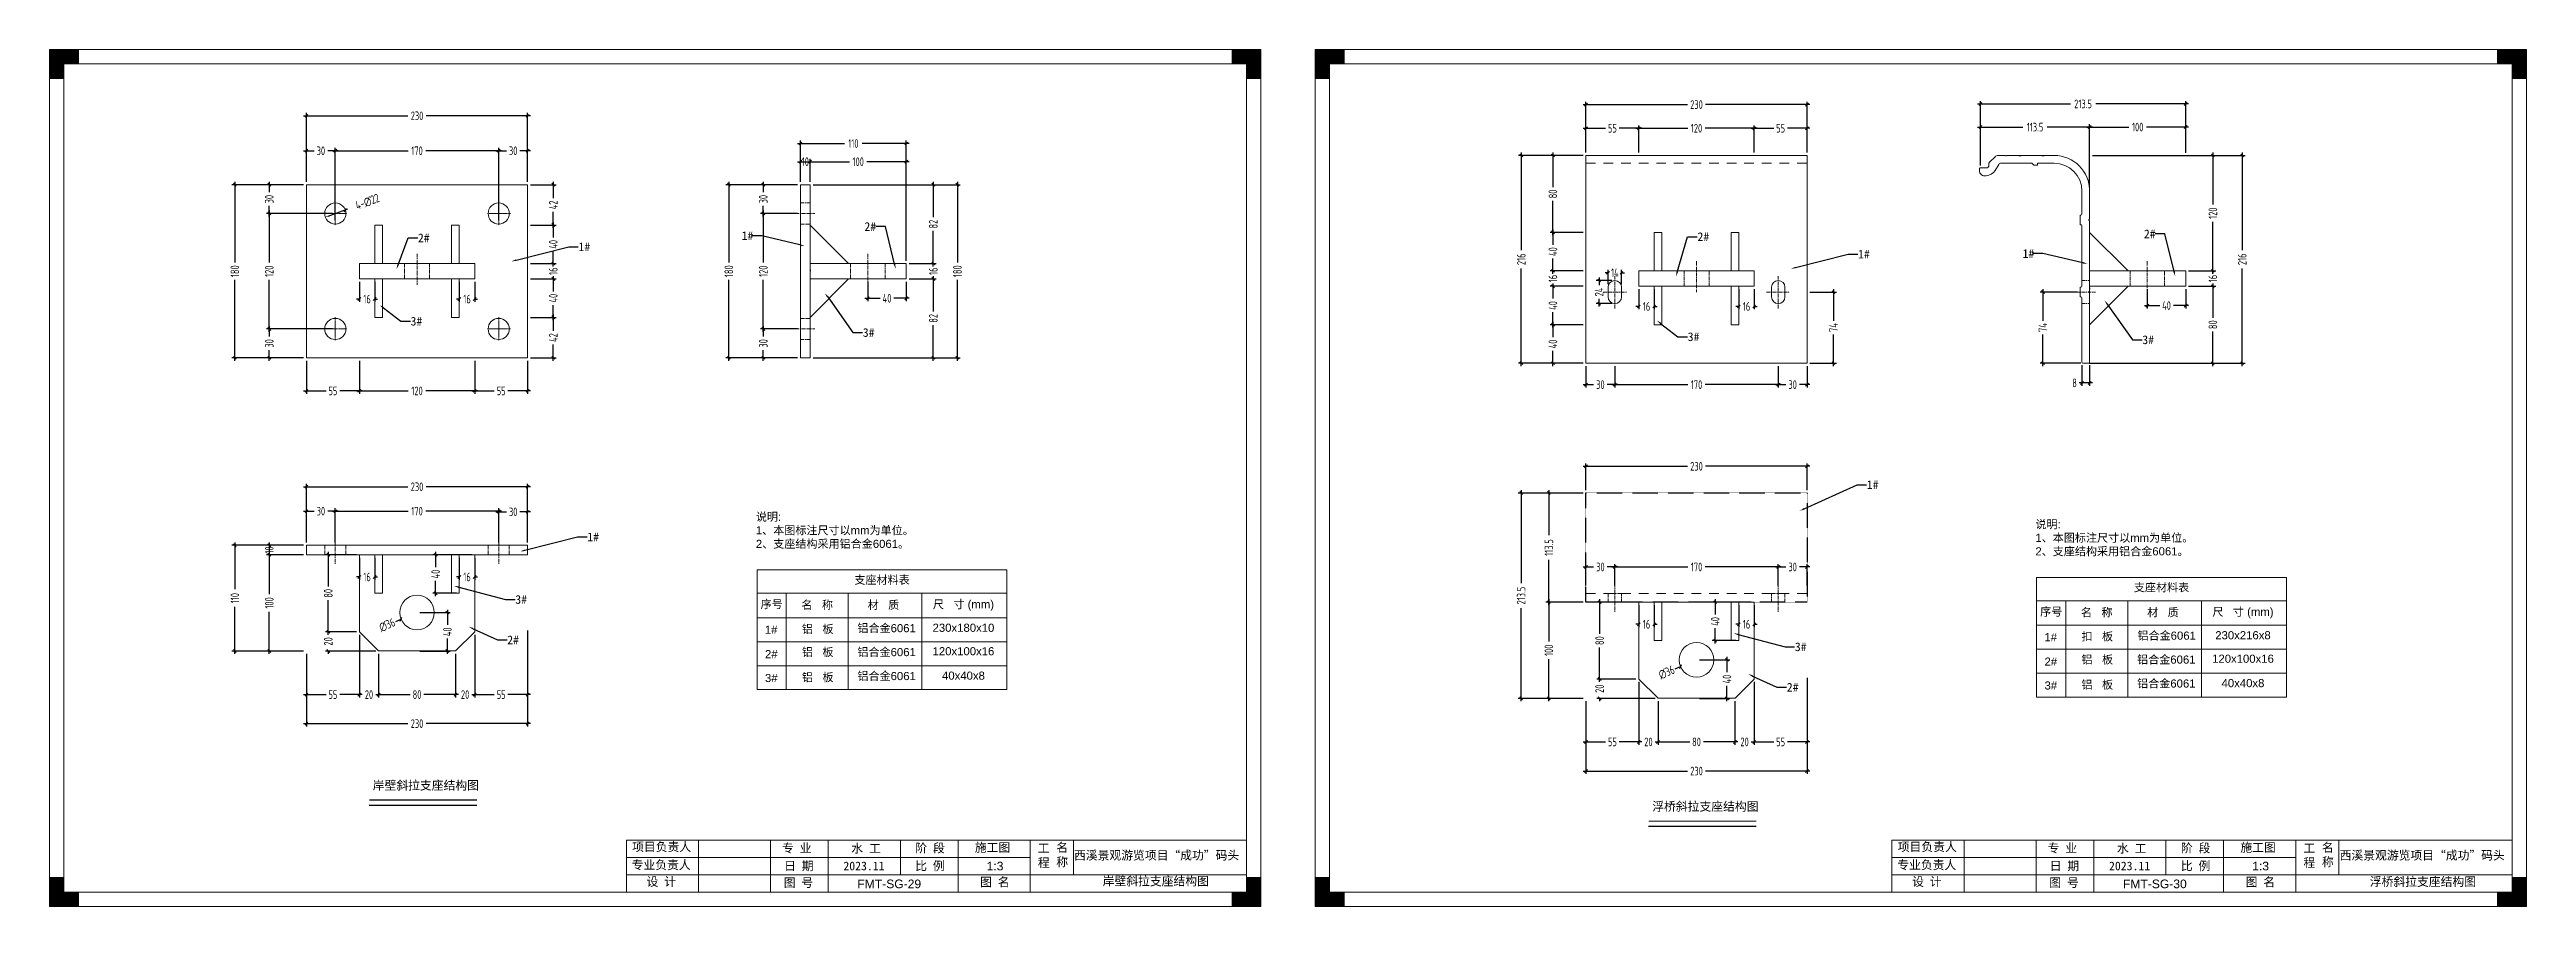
# Model space of a CAD drawing. Header units: millimetres. Extents: x 4 to 2106212, y -117026 to 198097.
# Drawn here: x 2092445 to 2095022, y 189147 to 190038 of the extents above; entities that cross this region are included whole.
import ezdxf
from ezdxf import colors
from ezdxf.entities.mleader import LeaderData, LeaderLine
from ezdxf.math import Vec2, Vec3

# ---------------------------------------------------------------- set-up
doc = ezdxf.new("R2010")
doc.units = ezdxf.units.MM
for name, pattern in [('CENTER', [0.6, 0.375, -0.075, 0.075, -0.075]), ('CENTER2', [28.575, 19.05, -3.175, 3.175, -3.175]), ('DASH', [0.35, 0.25, -0.1])]:
    doc.linetypes.add(name, pattern=pattern)
doc.layers.add('HR-dimension', color=9, linetype='Continuous')
doc.layers.add('标注', color=9, linetype='Continuous')
for name, color, linetype, lineweight in [('加强板', 140, 'Continuous', 18), ('图框', 7, 'Continuous', 13), ('型材', 7, 'Continuous', 15), ('扣板', 7, 'Continuous', 9), ('文本', 3, 'Continuous', 13), ('结构', 4, 'Continuous', 18), ('虚线', 1, 'CENTER2', 0)]:
    doc.layers.add(name, color=color, linetype=linetype, lineweight=lineweight)
doc.styles.add('Arial', font='arial.ttf')
doc.styles.add('hztxt', font='ros1.shx', dxfattribs={"width": 0.8, "bigfont": 'hztxt.shx'})
doc.styles.get("Standard").update_dxf_attribs({"font": 'arial.ttf'})
doc.dimstyles.new('DIM-3', dxfattribs={"dimscale": 3, "dimtxt": 3, "dimasz": 1, "dimexe": 1, "dimexo": 1, "dimgap": 1, "dimtad": 0, "dimdec": 1, "dimrnd": 0.0005, "dimzin": 9, "dimdsep": 46, "dimtxsty": 'hztxt', "dimblk": 'OBLIQUE', "dimcen": 0, "dimdle": 1, "dimclrd": 9, "dimclre": 9, "dimclrt": 2, "dimazin": 2, "dimtfac": 1, "dimtdec": 1, "dimtofl": 0, "dimtmove": 0, "dimatfit": 3, "dimfxl": 1, "dimarcsym": 2})
doc.dimstyles.new('HR-A3-DIM3', dxfattribs={"dimscale": 3, "dimtxt": 3, "dimasz": 1, "dimexe": 1, "dimexo": 1, "dimgap": 1, "dimtad": 1, "dimdec": 1, "dimdsep": 46, "dimtxsty": 'hztxt', "dimblk2": 'OBLIQUE', "dimsah": 1, "dimcen": 0, "dimdle": 1, "dimclrd": 9, "dimclre": 9, "dimclrt": 2, "dimadec": 1, "dimazin": 0, "dimtfac": 1, "dimtdec": 1, "dimtix": 1, "dimtmove": 2, "dimatfit": 3, "dimfxl": 1, "dimtfill": 1, "dimtolj": 1, "dimtzin": 0, "dimarcsym": 1})

msp = doc.modelspace()

# ---------------------------------------------------------------- texts
at = {"layer": '文本', "style": 'Arial'}
for p in [(2093285.7973, 189432.4557), (2094617.2951, 189424.6821), (2093285.7973, 189407.5592), (2094616.9171, 189399.7856), (2093285.7973, 189382.6627), (2094616.9171, 189374.8892)]:
    msp.add_text('铝合金6061', height=8.4375, dxfattribs=at).set_placement(p)
at = {"layer": '文本', "char_height": 8.4375, "attachment_point": 1, "style": 'Arial'}
for width, insert in [(186.979168, (2093180.1488, 189556.6923)), (207.403076, (2094511.0869, 189548.9188))]:
    msp.add_mtext_dynamic_manual_height_columns('{\\fSimSun|b0|i0|c134|p2;说明}:\\P1{\\fSimSun|b0|i0|c134|p2;、本图标注尺寸以}mm{\\fSimSun|b0|i0|c134|p2;为单位。\\P}2{\\fSimSun|b0|i0|c134|p2;、支座结构采用铝合金}6061{\\fSimSun|b0|i0|c134|p2;。}', width=width, gutter_width=12.5, heights=[0], dxfattribs=dict(at, insert=insert))
at = {"layer": '文本', "char_height": 8.4375, "attachment_point": 5, "style": 'Arial'}
for s, insert in [('支座材料表', (2093311.3676, 189486.3911)), ('支座材料表', (2094642.3057, 189478.6175)), ('序号', (2093196.6142, 189461.0972)), ('名   称', (2093243.9701, 189460.3825)), ('材   质', (2093312.8323, 189460.3825)), ('尺   寸 (mm)', (2093396.0796, 189460.1985)), ('序号', (2094527.5523, 189453.3236)), ('名   称', (2094574.9082, 189452.609)), ('材   质', (2094643.7704, 189452.609)), ('尺   寸 (mm)', (2094727.0177, 189452.425)), ('1#', (2093196.0372, 189435.0637)), ('铝   板', (2093244.5161, 189435.2709)), ('230x180x10', (2093396.0796, 189437.0378)), ('1#', (2094526.9753, 189427.2901)), ('扣   板', (2094575.4542, 189427.4973)), ('230x216x8', (2094727.0177, 189429.2642)), ('2#', (2093196.1877, 189409.6723)), ('铝   板', (2093244.5161, 189411.2732)), ('120x100x16', (2093396.0796, 189412.6259)), ('2#', (2094527.1258, 189401.8987)), ('铝   板', (2094575.4542, 189403.4996)), ('120x100x16', (2094727.0177, 189404.8523)), ('3#', (2093196.1877, 189384.7758)), ('铝   板', (2093244.5161, 189385.1219)), ('40x40x8', (2093396.0796, 189387.2448)), ('3#', (2094527.1258, 189377.0023)), ('铝   板', (2094575.4542, 189377.3483)), ('40x40x8', (2094727.0177, 189379.4713))]:
    msp.add_mtext(s, dxfattribs=dict(at, insert=insert))
at = {"layer": '文本', "color": 6, "char_height": 9, "attachment_point": 1, "style": 'Arial'}
for s, width, gutter_width, heights, insert in [('岸壁斜拉支座结构图', 164.493338, 1.4062, [0], (2092781.6245, 189277.712)), ('浮桥斜拉支座结构图', 164.493338, 1.4062, [0], (2094112.5626, 189255.7401)), ('1:3', 19.702496, 1.4062, [0], (2093420.1874, 189193.811)), ('1:3', 19.702496, 1.4062, [0], (2094736.6412, 189193.811)), ('{\\C256;FMT-SG-29}', 69.470087, 0, [9.4744], (2093285.7128, 189175.2669)), ('岸壁斜拉支座结构图', 164.493338, 1.4062, [0], (2093540.9001, 189178.0751)), ('{\\C256;FMT-SG-30}', 69.470087, 0, [9.4744], (2094602.1666, 189175.2669)), ('浮桥斜拉支座结构图', 164.493338, 1.4062, [0], (2094858.9472, 189177.5408))]:
    msp.add_mtext_dynamic_manual_height_columns(s, width=width, gutter_width=gutter_width, heights=heights, dxfattribs=dict(at, insert=insert))

# ---------------------------------------------------------------- blocks, each defined once
blk = doc.blocks.new('_Oblique')
at = {"color": 0, "linetype": 'ByBlock', "lineweight": -2}
blk.add_line((-0.5, -0.5), (0.5, 0.5), dxfattribs=at)
blk = doc.blocks.new('*D1663')
at = {"layer": 'Defpoints', "color": 0, "ltscale": 10, "transparency": 16777216}
for p in [(2092712.7, 189897.8), (2092674, 189867.8), (2092742.7, 189867.8)]:
    blk.add_point(p, dxfattribs=at)
at = {"layer": 'HR-dimension', "color": 9, "lineweight": -2, "ltscale": 10, "transparency": 16777216}
for p, q in [((2092709.7, 189897.8), (2092671, 189897.8)), ((2092674, 189900.8), (2092674, 189889.9)), ((2092739.7, 189867.8), (2092671, 189867.8)), ((2092674, 189864.8), (2092674, 189875.7))]:
    blk.add_line(p, q, dxfattribs=at)
at = {"layer": 'HR-dimension', "color": 9, "lineweight": -2, "ltscale": 10, "transparency": 16777216, "xscale": 3, "yscale": 3, "zscale": 3}
for p, rotation in [((2092674, 189897.8), 90), ((2092674, 189867.8), 270)]:
    blk.add_blockref('_Oblique', p, dxfattribs=dict(at, rotation=rotation))
at = {"layer": 'HR-dimension', "color": 2, "ltscale": 10, "transparency": 16777216, "insert": (2092674, 189882.8), "char_height": 9, "attachment_point": 5, "rotation": 90, "style": 'hztxt'}
blk.add_mtext('30', dxfattribs=at)
blk = doc.blocks.new('*D1653')
at = {"layer": 'Defpoints', "color": 0, "ltscale": 10, "transparency": 16777216}
for p in [(2092742.7, 189867.8), (2092674, 189747.8), (2092742.7, 189747.8)]:
    blk.add_point(p, dxfattribs=at)
at = {"layer": 'HR-dimension', "color": 9, "lineweight": -2, "ltscale": 10, "transparency": 16777216}
for p, q in [((2092739.7, 189867.8), (2092671, 189867.8)), ((2092674, 189870.8), (2092674, 189816.9)), ((2092674, 189744.8), (2092674, 189798.7)), ((2092739.7, 189747.8), (2092671, 189747.8))]:
    blk.add_line(p, q, dxfattribs=at)
at = {"layer": 'HR-dimension', "color": 9, "lineweight": -2, "ltscale": 10, "transparency": 16777216, "xscale": 3, "yscale": 3, "zscale": 3}
for p, rotation in [((2092674, 189867.8), 90), ((2092674, 189747.8), 270)]:
    blk.add_blockref('_Oblique', p, dxfattribs=dict(at, rotation=rotation))
at = {"layer": 'HR-dimension', "color": 2, "ltscale": 10, "transparency": 16777216, "insert": (2092674, 189807.8), "char_height": 9, "attachment_point": 5, "rotation": 90, "style": 'hztxt'}
blk.add_mtext('120', dxfattribs=at)
blk = doc.blocks.new('*D1664')
at = {"layer": 'Defpoints', "color": 0, "ltscale": 10, "transparency": 16777216}
for p in [(2092742.7, 189747.8), (2092674, 189717.8), (2092712.7, 189717.8)]:
    blk.add_point(p, dxfattribs=at)
at = {"layer": 'HR-dimension', "color": 9, "lineweight": -2, "ltscale": 10, "transparency": 16777216}
for p, q in [((2092739.7, 189747.8), (2092671, 189747.8)), ((2092674, 189750.8), (2092674, 189739.9)), ((2092709.7, 189717.8), (2092671, 189717.8)), ((2092674, 189714.8), (2092674, 189725.7))]:
    blk.add_line(p, q, dxfattribs=at)
at = {"layer": 'HR-dimension', "color": 9, "lineweight": -2, "ltscale": 10, "transparency": 16777216, "xscale": 3, "yscale": 3, "zscale": 3}
for p, rotation in [((2092674, 189747.8), 90), ((2092674, 189717.8), 270)]:
    blk.add_blockref('_Oblique', p, dxfattribs=dict(at, rotation=rotation))
at = {"layer": 'HR-dimension', "color": 2, "ltscale": 10, "transparency": 16777216, "insert": (2092674, 189732.8), "char_height": 9, "attachment_point": 5, "rotation": 90, "style": 'hztxt'}
blk.add_mtext('30', dxfattribs=at)
blk = doc.blocks.new('*D1665')
at = {"layer": 'Defpoints', "color": 0, "ltscale": 10, "transparency": 16777216}
for p in [(2092638.2, 189897.8), (2092712.7, 189897.8), (2092712.7, 189717.8)]:
    blk.add_point(p, dxfattribs=at)
at = {"layer": 'HR-dimension', "color": 9, "lineweight": -2, "ltscale": 10, "transparency": 16777216}
for p, q in [((2092709.7, 189897.8), (2092635.2, 189897.8)), ((2092638.2, 189900.8), (2092638.2, 189816.9)), ((2092638.2, 189714.8), (2092638.2, 189798.7)), ((2092709.7, 189717.8), (2092635.2, 189717.8))]:
    blk.add_line(p, q, dxfattribs=at)
at = {"layer": 'HR-dimension', "color": 9, "lineweight": -2, "ltscale": 10, "transparency": 16777216, "xscale": 3, "yscale": 3, "zscale": 3}
for p, rotation in [((2092638.2, 189897.8), 90), ((2092638.2, 189717.8), 270)]:
    blk.add_blockref('_Oblique', p, dxfattribs=dict(at, rotation=rotation))
at = {"layer": 'HR-dimension', "color": 2, "ltscale": 10, "transparency": 16777216, "insert": (2092638.2, 189807.8), "char_height": 9, "attachment_point": 5, "rotation": 90, "style": 'hztxt'}
blk.add_mtext('180', dxfattribs=at)
blk = doc.blocks.new('*D1654')
at = {"layer": 'Defpoints', "color": 0, "ltscale": 10, "transparency": 16777216}
for p in [(2092742.7, 189933.1), (2092712.7, 189897.8), (2092742.7, 189857.8)]:
    blk.add_point(p, dxfattribs=at)
at = {"layer": 'HR-dimension', "color": 9, "lineweight": -2, "ltscale": 10, "transparency": 16777216}
for p, q in [((2092712.7, 189900.8), (2092712.7, 189936.1)), ((2092742.7, 189860.8), (2092742.7, 189936.1)), ((2092709.7, 189933.1), (2092720.6, 189933.1)), ((2092745.7, 189933.1), (2092734.8, 189933.1))]:
    blk.add_line(p, q, dxfattribs=at)
at = {"layer": 'HR-dimension', "color": 9, "lineweight": -2, "ltscale": 10, "transparency": 16777216, "xscale": 3, "yscale": 3, "zscale": 3, "rotation": 180}
blk.add_blockref('_Oblique', (2092712.7, 189933.1), dxfattribs=at)
at = {"layer": 'HR-dimension', "color": 9, "lineweight": -2, "ltscale": 10, "transparency": 16777216, "xscale": 3, "yscale": 3, "zscale": 3}
blk.add_blockref('_Oblique', (2092742.7, 189933.1), dxfattribs=at)
at = {"layer": 'HR-dimension', "color": 2, "ltscale": 10, "transparency": 16777216, "insert": (2092727.7, 189933.1), "char_height": 9, "attachment_point": 5, "style": 'hztxt'}
blk.add_mtext('30', dxfattribs=at)
blk = doc.blocks.new('*D1655')
at = {"layer": 'Defpoints', "color": 0, "ltscale": 10, "transparency": 16777216}
for p in [(2092912.7, 189933.1), (2092742.7, 189857.8), (2092912.7, 189857.8)]:
    blk.add_point(p, dxfattribs=at)
at = {"layer": 'HR-dimension', "color": 9, "lineweight": -2, "ltscale": 10, "transparency": 16777216}
for p, q in [((2092742.7, 189860.8), (2092742.7, 189936.1)), ((2092912.7, 189860.8), (2092912.7, 189936.1)), ((2092739.7, 189933.1), (2092818.6, 189933.1)), ((2092915.7, 189933.1), (2092836.8, 189933.1))]:
    blk.add_line(p, q, dxfattribs=at)
at = {"layer": 'HR-dimension', "color": 9, "lineweight": -2, "ltscale": 10, "transparency": 16777216, "xscale": 3, "yscale": 3, "zscale": 3, "rotation": 180}
blk.add_blockref('_Oblique', (2092742.7, 189933.1), dxfattribs=at)
at = {"layer": 'HR-dimension', "color": 9, "lineweight": -2, "ltscale": 10, "transparency": 16777216, "xscale": 3, "yscale": 3, "zscale": 3}
blk.add_blockref('_Oblique', (2092912.7, 189933.1), dxfattribs=at)
at = {"layer": 'HR-dimension', "color": 2, "ltscale": 10, "transparency": 16777216, "insert": (2092827.7, 189933.1), "char_height": 9, "attachment_point": 5, "style": 'hztxt'}
blk.add_mtext('170', dxfattribs=at)
blk = doc.blocks.new('*D1666')
at = {"layer": 'Defpoints', "color": 0, "ltscale": 10, "transparency": 16777216}
for p in [(2092942.7, 189933.1), (2092942.7, 189897.8), (2092912.7, 189857.8)]:
    blk.add_point(p, dxfattribs=at)
at = {"layer": 'HR-dimension', "color": 9, "lineweight": -2, "ltscale": 10, "transparency": 16777216}
for p, q in [((2092912.7, 189860.8), (2092912.7, 189936.1)), ((2092942.7, 189900.8), (2092942.7, 189936.1)), ((2092909.7, 189933.1), (2092920.6, 189933.1)), ((2092945.7, 189933.1), (2092934.8, 189933.1))]:
    blk.add_line(p, q, dxfattribs=at)
at = {"layer": 'HR-dimension', "color": 9, "lineweight": -2, "ltscale": 10, "transparency": 16777216, "xscale": 3, "yscale": 3, "zscale": 3, "rotation": 180}
blk.add_blockref('_Oblique', (2092912.7, 189933.1), dxfattribs=at)
at = {"layer": 'HR-dimension', "color": 9, "lineweight": -2, "ltscale": 10, "transparency": 16777216, "xscale": 3, "yscale": 3, "zscale": 3}
blk.add_blockref('_Oblique', (2092942.7, 189933.1), dxfattribs=at)
at = {"layer": 'HR-dimension', "color": 2, "ltscale": 10, "transparency": 16777216, "insert": (2092927.7, 189933.1), "char_height": 9, "attachment_point": 5, "style": 'hztxt'}
blk.add_mtext('30', dxfattribs=at)
blk = doc.blocks.new('*D1667')
at = {"layer": 'Defpoints', "color": 0, "ltscale": 10, "transparency": 16777216}
for p in [(2092712.7, 189969.4), (2092712.7, 189897.8), (2092942.7, 189897.8)]:
    blk.add_point(p, dxfattribs=at)
at = {"layer": 'HR-dimension', "color": 9, "lineweight": -2, "ltscale": 10, "transparency": 16777216}
for p, q in [((2092709.7, 189969.4), (2092818.2, 189969.4)), ((2092712.7, 189900.8), (2092712.7, 189972.4)), ((2092945.7, 189969.4), (2092837.2, 189969.4)), ((2092942.7, 189900.8), (2092942.7, 189972.4))]:
    blk.add_line(p, q, dxfattribs=at)
at = {"layer": 'HR-dimension', "color": 9, "lineweight": -2, "ltscale": 10, "transparency": 16777216, "xscale": 3, "yscale": 3, "zscale": 3, "rotation": 180}
blk.add_blockref('_Oblique', (2092712.7, 189969.4), dxfattribs=at)
at = {"layer": 'HR-dimension', "color": 9, "lineweight": -2, "ltscale": 10, "transparency": 16777216, "xscale": 3, "yscale": 3, "zscale": 3}
blk.add_blockref('_Oblique', (2092942.7, 189969.4), dxfattribs=at)
at = {"layer": 'HR-dimension', "color": 2, "ltscale": 10, "transparency": 16777216, "insert": (2092827.7, 189969.4), "char_height": 9, "attachment_point": 5, "style": 'hztxt'}
blk.add_mtext('230', dxfattribs=at)
blk = doc.blocks.new('*D1668')
at = {"layer": 'Defpoints', "color": 0, "ltscale": 10, "transparency": 16777216}
for p in [(2093336.6, 189921.7), (2093236.6, 189897.8), (2093336.6, 189815.8)]:
    blk.add_point(p, dxfattribs=at)
at = {"layer": 'HR-dimension', "color": 9, "lineweight": -2, "ltscale": 10, "transparency": 16777216}
for p, q in [((2093233.6, 189921.7), (2093277.4, 189921.7)), ((2093236.6, 189900.8), (2093236.6, 189924.7)), ((2093339.6, 189921.7), (2093295.7, 189921.7)), ((2093336.6, 189818.8), (2093336.6, 189924.7))]:
    blk.add_line(p, q, dxfattribs=at)
at = {"layer": 'HR-dimension', "color": 9, "lineweight": -2, "ltscale": 10, "transparency": 16777216, "xscale": 3, "yscale": 3, "zscale": 3, "rotation": 180}
blk.add_blockref('_Oblique', (2093236.6, 189921.7), dxfattribs=at)
at = {"layer": 'HR-dimension', "color": 9, "lineweight": -2, "ltscale": 10, "transparency": 16777216, "xscale": 3, "yscale": 3, "zscale": 3}
blk.add_blockref('_Oblique', (2093336.6, 189921.7), dxfattribs=at)
at = {"layer": 'HR-dimension', "color": 2, "ltscale": 10, "transparency": 16777216, "insert": (2093286.6, 189921.7), "char_height": 9, "attachment_point": 5, "style": 'hztxt'}
blk.add_mtext('100', dxfattribs=at)
blk = doc.blocks.new('*D1656')
at = {"layer": 'Defpoints', "color": 0, "ltscale": 10, "transparency": 16777216}
for p in [(2093336.6, 189940.6), (2093226.6, 189897.8), (2093336.6, 189815.8)]:
    blk.add_point(p, dxfattribs=at)
at = {"layer": 'HR-dimension', "color": 9, "lineweight": -2, "ltscale": 10, "transparency": 16777216}
for p, q in [((2093223.6, 189940.6), (2093272.4, 189940.6)), ((2093226.6, 189900.8), (2093226.6, 189943.6)), ((2093339.6, 189940.6), (2093290.7, 189940.6)), ((2093336.6, 189818.8), (2093336.6, 189943.6))]:
    blk.add_line(p, q, dxfattribs=at)
at = {"layer": 'HR-dimension', "color": 9, "lineweight": -2, "ltscale": 10, "transparency": 16777216, "xscale": 3, "yscale": 3, "zscale": 3, "rotation": 180}
blk.add_blockref('_Oblique', (2093226.6, 189940.6), dxfattribs=at)
at = {"layer": 'HR-dimension', "color": 9, "lineweight": -2, "ltscale": 10, "transparency": 16777216, "xscale": 3, "yscale": 3, "zscale": 3}
blk.add_blockref('_Oblique', (2093336.6, 189940.6), dxfattribs=at)
at = {"layer": 'HR-dimension', "color": 2, "ltscale": 10, "transparency": 16777216, "insert": (2093281.6, 189940.6), "char_height": 9, "attachment_point": 5, "style": 'hztxt'}
blk.add_mtext('110', dxfattribs=at)
blk = doc.blocks.new('*D1669')
at = {"layer": 'Defpoints', "color": 0, "ltscale": 10, "transparency": 16777216}
for p in [(2093336.6, 189799.8), (2093364.7, 189799.8), (2093236.6, 189717.8)]:
    blk.add_point(p, dxfattribs=at)
at = {"layer": 'HR-dimension', "color": 9, "lineweight": -2, "ltscale": 10, "transparency": 16777216}
for p, q in [((2093339.6, 189799.8), (2093367.7, 189799.8)), ((2093364.7, 189802.8), (2093364.7, 189765.9)), ((2093364.7, 189714.8), (2093364.7, 189751.7)), ((2093239.6, 189717.8), (2093367.7, 189717.8))]:
    blk.add_line(p, q, dxfattribs=at)
at = {"layer": 'HR-dimension', "color": 9, "lineweight": -2, "ltscale": 10, "transparency": 16777216, "xscale": 3, "yscale": 3, "zscale": 3}
for p, rotation in [((2093364.7, 189799.8), 90), ((2093364.7, 189717.8), 270)]:
    blk.add_blockref('_Oblique', p, dxfattribs=dict(at, rotation=rotation))
at = {"layer": 'HR-dimension', "color": 2, "ltscale": 10, "transparency": 16777216, "insert": (2093364.7, 189758.8), "char_height": 9, "attachment_point": 5, "rotation": 90, "style": 'hztxt'}
blk.add_mtext('82', dxfattribs=at)
blk = doc.blocks.new('*D1657')
at = {"layer": 'Defpoints', "color": 0, "ltscale": 10, "transparency": 16777216}
for p in [(2093336.6, 189815.8), (2093364.7, 189815.8), (2093336.6, 189799.8)]:
    blk.add_point(p, dxfattribs=at)
at = {"layer": 'HR-dimension', "color": 9, "lineweight": -2, "ltscale": 10, "transparency": 16777216}
for p, q in [((2093339.6, 189815.8), (2093367.7, 189815.8)), ((2093364.7, 189815.8), (2093364.7, 189818.8)), ((2093339.6, 189799.8), (2093367.7, 189799.8)), ((2093364.7, 189799.8), (2093364.7, 189796.8))]:
    blk.add_line(p, q, dxfattribs=at)
at = {"layer": 'HR-dimension', "color": 9, "lineweight": -2, "ltscale": 10, "transparency": 16777216, "xscale": 3, "yscale": 3, "zscale": 3}
for p, rotation in [((2093364.7, 189815.8), 270), ((2093364.7, 189799.8), 90)]:
    blk.add_blockref('_Oblique', p, dxfattribs=dict(at, rotation=rotation))
at = {"layer": 'HR-dimension', "color": 2, "ltscale": 10, "transparency": 16777216, "insert": (2093364.7, 189807.8), "char_height": 9, "attachment_point": 5, "rotation": 90, "style": 'hztxt'}
blk.add_mtext('16', dxfattribs=at)
blk = doc.blocks.new('*D1658')
at = {"layer": 'Defpoints', "color": 0, "ltscale": 10, "transparency": 16777216}
for p in [(2093236.6, 189897.8), (2093364.7, 189897.8), (2093336.6, 189815.8)]:
    blk.add_point(p, dxfattribs=at)
at = {"layer": 'HR-dimension', "color": 9, "lineweight": -2, "ltscale": 10, "transparency": 16777216}
for p, q in [((2093239.6, 189897.8), (2093367.7, 189897.8)), ((2093364.7, 189900.8), (2093364.7, 189863.9)), ((2093364.7, 189812.8), (2093364.7, 189849.7)), ((2093339.6, 189815.8), (2093367.7, 189815.8))]:
    blk.add_line(p, q, dxfattribs=at)
at = {"layer": 'HR-dimension', "color": 9, "lineweight": -2, "ltscale": 10, "transparency": 16777216, "xscale": 3, "yscale": 3, "zscale": 3}
for p, rotation in [((2093364.7, 189897.8), 90), ((2093364.7, 189815.8), 270)]:
    blk.add_blockref('_Oblique', p, dxfattribs=dict(at, rotation=rotation))
at = {"layer": 'HR-dimension', "color": 2, "ltscale": 10, "transparency": 16777216, "insert": (2093364.7, 189856.8), "char_height": 9, "attachment_point": 5, "rotation": 90, "style": 'hztxt'}
blk.add_mtext('82', dxfattribs=at)
blk = doc.blocks.new('*D1659')
at = {"layer": 'Defpoints', "color": 0, "ltscale": 10, "transparency": 16777216}
for p in [(2093236.6, 189897.8), (2093389.8, 189897.8), (2093236.6, 189717.8)]:
    blk.add_point(p, dxfattribs=at)
at = {"layer": 'HR-dimension', "color": 9, "lineweight": -2, "ltscale": 10, "transparency": 16777216}
for p, q in [((2093239.6, 189897.8), (2093392.8, 189897.8)), ((2093389.8, 189900.8), (2093389.8, 189816.9)), ((2093389.8, 189714.8), (2093389.8, 189798.7)), ((2093239.6, 189717.8), (2093392.8, 189717.8))]:
    blk.add_line(p, q, dxfattribs=at)
at = {"layer": 'HR-dimension', "color": 9, "lineweight": -2, "ltscale": 10, "transparency": 16777216, "xscale": 3, "yscale": 3, "zscale": 3}
for p, rotation in [((2093389.8, 189897.8), 90), ((2093389.8, 189717.8), 270)]:
    blk.add_blockref('_Oblique', p, dxfattribs=dict(at, rotation=rotation))
at = {"layer": 'HR-dimension', "color": 2, "ltscale": 10, "transparency": 16777216, "insert": (2093389.8, 189807.8), "char_height": 9, "attachment_point": 5, "rotation": 90, "style": 'hztxt'}
blk.add_mtext('180', dxfattribs=at)
blk = doc.blocks.new('*D1670')
at = {"layer": 'Defpoints', "color": 0, "ltscale": 10, "transparency": 16777216}
for p in [(2092674, 189512.9), (2092712.7, 189522.9), (2092712.7, 189512.9)]:
    blk.add_point(p, dxfattribs=at)
at = {"layer": 'HR-dimension', "color": 9, "lineweight": -2, "ltscale": 10, "transparency": 16777216}
for p, q in [((2092674, 189525.9), (2092674, 189509.9)), ((2092709.7, 189522.9), (2092671, 189522.9)), ((2092709.7, 189512.9), (2092671, 189512.9))]:
    blk.add_line(p, q, dxfattribs=at)
at = {"layer": 'HR-dimension', "color": 9, "lineweight": -2, "ltscale": 10, "transparency": 16777216, "xscale": 3, "yscale": 3, "zscale": 3}
for p, rotation in [((2092674, 189522.9), 90), ((2092674, 189512.9), 270)]:
    blk.add_blockref('_Oblique', p, dxfattribs=dict(at, rotation=rotation))
at = {"layer": 'HR-dimension', "color": 2, "ltscale": 10, "transparency": 16777216, "insert": (2092674, 189517.9), "char_height": 9, "attachment_point": 5, "rotation": 90, "style": 'hztxt'}
blk.add_mtext('10', dxfattribs=at)
blk = doc.blocks.new('*D1671')
at = {"layer": 'Defpoints', "color": 0, "ltscale": 10, "transparency": 16777216}
for p in [(2092712.7, 189512.9), (2092674, 189412.9), (2092712.7, 189412.9)]:
    blk.add_point(p, dxfattribs=at)
at = {"layer": 'HR-dimension', "color": 9, "lineweight": -2, "ltscale": 10, "transparency": 16777216}
for p, q in [((2092709.7, 189512.9), (2092671, 189512.9)), ((2092674, 189515.9), (2092674, 189472.1)), ((2092674, 189409.9), (2092674, 189453.8)), ((2092709.7, 189412.9), (2092671, 189412.9))]:
    blk.add_line(p, q, dxfattribs=at)
at = {"layer": 'HR-dimension', "color": 9, "lineweight": -2, "ltscale": 10, "transparency": 16777216, "xscale": 3, "yscale": 3, "zscale": 3}
for p, rotation in [((2092674, 189512.9), 90), ((2092674, 189412.9), 270)]:
    blk.add_blockref('_Oblique', p, dxfattribs=dict(at, rotation=rotation))
at = {"layer": 'HR-dimension', "color": 2, "ltscale": 10, "transparency": 16777216, "insert": (2092674, 189462.9), "char_height": 9, "attachment_point": 5, "rotation": 90, "style": 'hztxt'}
blk.add_mtext('100', dxfattribs=at)
blk = doc.blocks.new('*D1660')
at = {"layer": 'Defpoints', "color": 0, "ltscale": 10, "transparency": 16777216}
for p in [(2092638.2, 189522.9), (2092712.7, 189522.9), (2092712.7, 189412.9)]:
    blk.add_point(p, dxfattribs=at)
at = {"layer": 'HR-dimension', "color": 9, "lineweight": -2, "ltscale": 10, "transparency": 16777216}
for p, q in [((2092638.2, 189525.9), (2092638.2, 189477.1)), ((2092709.7, 189522.9), (2092635.2, 189522.9)), ((2092638.2, 189409.9), (2092638.2, 189458.8)), ((2092709.7, 189412.9), (2092635.2, 189412.9))]:
    blk.add_line(p, q, dxfattribs=at)
at = {"layer": 'HR-dimension', "color": 9, "lineweight": -2, "ltscale": 10, "transparency": 16777216, "xscale": 3, "yscale": 3, "zscale": 3}
for p, rotation in [((2092638.2, 189522.9), 90), ((2092638.2, 189412.9), 270)]:
    blk.add_blockref('_Oblique', p, dxfattribs=dict(at, rotation=rotation))
at = {"layer": 'HR-dimension', "color": 2, "ltscale": 10, "transparency": 16777216, "insert": (2092638.2, 189467.9), "char_height": 9, "attachment_point": 5, "rotation": 90, "style": 'hztxt'}
blk.add_mtext('110', dxfattribs=at)
blk = doc.blocks.new('*D1672')
at = {"layer": 'Defpoints', "color": 0, "ltscale": 10, "transparency": 16777216}
for p in [(2092767.7, 189432.9), (2092712.7, 189412.9), (2092767.7, 189367.6)]:
    blk.add_point(p, dxfattribs=at)
at = {"layer": 'HR-dimension', "color": 9, "lineweight": -2, "ltscale": 10, "transparency": 16777216}
for p, q in [((2092767.7, 189429.9), (2092767.7, 189364.6)), ((2092712.7, 189409.9), (2092712.7, 189364.6)), ((2092709.7, 189367.6), (2092733.1, 189367.6)), ((2092770.7, 189367.6), (2092747.3, 189367.6))]:
    blk.add_line(p, q, dxfattribs=at)
at = {"layer": 'HR-dimension', "color": 9, "lineweight": -2, "ltscale": 10, "transparency": 16777216, "xscale": 3, "yscale": 3, "zscale": 3, "rotation": 180}
blk.add_blockref('_Oblique', (2092712.7, 189367.6), dxfattribs=at)
at = {"layer": 'HR-dimension', "color": 9, "lineweight": -2, "ltscale": 10, "transparency": 16777216, "xscale": 3, "yscale": 3, "zscale": 3}
blk.add_blockref('_Oblique', (2092767.7, 189367.6), dxfattribs=at)
at = {"layer": 'HR-dimension', "color": 2, "ltscale": 10, "transparency": 16777216, "insert": (2092740.2, 189367.6), "char_height": 9, "attachment_point": 5, "style": 'hztxt'}
blk.add_mtext('55', dxfattribs=at)
blk = doc.blocks.new('*D1673')
at = {"layer": 'Defpoints', "color": 0, "ltscale": 10, "transparency": 16777216}
for p in [(2092767.7, 189432.9), (2092787.7, 189412.9), (2092787.7, 189367.6)]:
    blk.add_point(p, dxfattribs=at)
at = {"layer": 'HR-dimension', "color": 9, "lineweight": -2, "ltscale": 10, "transparency": 16777216}
for p, q in [((2092767.7, 189429.9), (2092767.7, 189364.6)), ((2092787.7, 189409.9), (2092787.7, 189364.6)), ((2092767.7, 189367.6), (2092764.7, 189367.6)), ((2092787.7, 189367.6), (2092790.7, 189367.6))]:
    blk.add_line(p, q, dxfattribs=at)
at = {"layer": 'HR-dimension', "color": 9, "lineweight": -2, "ltscale": 10, "transparency": 16777216, "xscale": 3, "yscale": 3, "zscale": 3}
blk.add_blockref('_Oblique', (2092767.7, 189367.6), dxfattribs=at)
at = {"layer": 'HR-dimension', "color": 9, "lineweight": -2, "ltscale": 10, "transparency": 16777216, "xscale": 3, "yscale": 3, "zscale": 3, "rotation": 180}
blk.add_blockref('_Oblique', (2092787.7, 189367.6), dxfattribs=at)
at = {"layer": 'HR-dimension', "color": 2, "ltscale": 10, "transparency": 16777216, "insert": (2092777.7, 189367.6), "char_height": 9, "attachment_point": 5, "style": 'hztxt'}
blk.add_mtext('20', dxfattribs=at)
blk = doc.blocks.new('*D1674')
at = {"layer": 'Defpoints', "color": 0, "ltscale": 10, "transparency": 16777216}
for p in [(2092787.7, 189412.9), (2092867.7, 189412.9), (2092867.7, 189367.6)]:
    blk.add_point(p, dxfattribs=at)
at = {"layer": 'HR-dimension', "color": 9, "lineweight": -2, "ltscale": 10, "transparency": 16777216}
for p, q in [((2092787.7, 189409.9), (2092787.7, 189364.6)), ((2092867.7, 189409.9), (2092867.7, 189364.6)), ((2092784.7, 189367.6), (2092820.6, 189367.6)), ((2092870.7, 189367.6), (2092834.8, 189367.6))]:
    blk.add_line(p, q, dxfattribs=at)
at = {"layer": 'HR-dimension', "color": 9, "lineweight": -2, "ltscale": 10, "transparency": 16777216, "xscale": 3, "yscale": 3, "zscale": 3, "rotation": 180}
blk.add_blockref('_Oblique', (2092787.7, 189367.6), dxfattribs=at)
at = {"layer": 'HR-dimension', "color": 9, "lineweight": -2, "ltscale": 10, "transparency": 16777216, "xscale": 3, "yscale": 3, "zscale": 3}
blk.add_blockref('_Oblique', (2092867.7, 189367.6), dxfattribs=at)
at = {"layer": 'HR-dimension', "color": 2, "ltscale": 10, "transparency": 16777216, "insert": (2092827.7, 189367.6), "char_height": 9, "attachment_point": 5, "style": 'hztxt'}
blk.add_mtext('80', dxfattribs=at)
blk = doc.blocks.new('*D1675')
at = {"layer": 'Defpoints', "color": 0, "ltscale": 10, "transparency": 16777216}
for p in [(2092887.7, 189432.9), (2092867.7, 189412.9), (2092887.7, 189367.6)]:
    blk.add_point(p, dxfattribs=at)
at = {"layer": 'HR-dimension', "color": 9, "lineweight": -2, "ltscale": 10, "transparency": 16777216}
for p, q in [((2092887.7, 189429.9), (2092887.7, 189364.6)), ((2092867.7, 189409.9), (2092867.7, 189364.6)), ((2092867.7, 189367.6), (2092864.7, 189367.6)), ((2092887.7, 189367.6), (2092890.7, 189367.6))]:
    blk.add_line(p, q, dxfattribs=at)
at = {"layer": 'HR-dimension', "color": 9, "lineweight": -2, "ltscale": 10, "transparency": 16777216, "xscale": 3, "yscale": 3, "zscale": 3}
blk.add_blockref('_Oblique', (2092867.7, 189367.6), dxfattribs=at)
at = {"layer": 'HR-dimension', "color": 9, "lineweight": -2, "ltscale": 10, "transparency": 16777216, "xscale": 3, "yscale": 3, "zscale": 3, "rotation": 180}
blk.add_blockref('_Oblique', (2092887.7, 189367.6), dxfattribs=at)
at = {"layer": 'HR-dimension', "color": 2, "ltscale": 10, "transparency": 16777216, "insert": (2092877.7, 189367.6), "char_height": 9, "attachment_point": 5, "style": 'hztxt'}
blk.add_mtext('20', dxfattribs=at)
blk = doc.blocks.new('*D1676')
at = {"layer": 'Defpoints', "color": 0, "ltscale": 10, "transparency": 16777216}
for p in [(2092887.7, 189432.9), (2092942.7, 189437.3), (2092942.7, 189367.6)]:
    blk.add_point(p, dxfattribs=at)
at = {"layer": 'HR-dimension', "color": 9, "lineweight": -2, "ltscale": 10, "transparency": 16777216}
for p, q in [((2092887.7, 189429.9), (2092887.7, 189364.6)), ((2092942.7, 189434.3), (2092942.7, 189364.6)), ((2092884.7, 189367.6), (2092908.1, 189367.6)), ((2092945.7, 189367.6), (2092922.3, 189367.6))]:
    blk.add_line(p, q, dxfattribs=at)
at = {"layer": 'HR-dimension', "color": 9, "lineweight": -2, "ltscale": 10, "transparency": 16777216, "xscale": 3, "yscale": 3, "zscale": 3, "rotation": 180}
blk.add_blockref('_Oblique', (2092887.7, 189367.6), dxfattribs=at)
at = {"layer": 'HR-dimension', "color": 9, "lineweight": -2, "ltscale": 10, "transparency": 16777216, "xscale": 3, "yscale": 3, "zscale": 3}
blk.add_blockref('_Oblique', (2092942.7, 189367.6), dxfattribs=at)
at = {"layer": 'HR-dimension', "color": 2, "ltscale": 10, "transparency": 16777216, "insert": (2092915.2, 189367.6), "char_height": 9, "attachment_point": 5, "style": 'hztxt'}
blk.add_mtext('55', dxfattribs=at)
blk = doc.blocks.new('*D1677')
at = {"layer": 'Defpoints', "color": 0, "ltscale": 10, "transparency": 16777216}
for p in [(2092942.7, 189437.3), (2092712.7, 189412.9), (2092712.7, 189337.4)]:
    blk.add_point(p, dxfattribs=at)
at = {"layer": 'HR-dimension', "color": 9, "lineweight": -2, "ltscale": 10, "transparency": 16777216}
for p, q in [((2092942.7, 189434.3), (2092942.7, 189334.4)), ((2092712.7, 189409.9), (2092712.7, 189334.4)), ((2092709.7, 189337.4), (2092818.2, 189337.4)), ((2092945.7, 189337.4), (2092837.2, 189337.4))]:
    blk.add_line(p, q, dxfattribs=at)
at = {"layer": 'HR-dimension', "color": 9, "lineweight": -2, "ltscale": 10, "transparency": 16777216, "xscale": 3, "yscale": 3, "zscale": 3, "rotation": 180}
blk.add_blockref('_Oblique', (2092712.7, 189337.4), dxfattribs=at)
at = {"layer": 'HR-dimension', "color": 9, "lineweight": -2, "ltscale": 10, "transparency": 16777216, "xscale": 3, "yscale": 3, "zscale": 3}
blk.add_blockref('_Oblique', (2092942.7, 189337.4), dxfattribs=at)
at = {"layer": 'HR-dimension', "color": 2, "ltscale": 10, "transparency": 16777216, "insert": (2092827.7, 189337.4), "char_height": 9, "attachment_point": 5, "style": 'hztxt'}
blk.add_mtext('230', dxfattribs=at)
blk = doc.blocks.new('*D1678')
at = {"layer": 'Defpoints', "color": 0, "ltscale": 10, "transparency": 16777216}
for p in [(2092767.7, 189512.9), (2092735.4, 189432.9), (2092767.7, 189432.9)]:
    blk.add_point(p, dxfattribs=at)
at = {"layer": 'HR-dimension', "color": 9, "lineweight": -2, "ltscale": 10, "transparency": 16777216}
for p, q in [((2092764.7, 189512.9), (2092732.4, 189512.9)), ((2092735.4, 189515.9), (2092735.4, 189480)), ((2092735.4, 189429.9), (2092735.4, 189465.9)), ((2092764.7, 189432.9), (2092732.4, 189432.9))]:
    blk.add_line(p, q, dxfattribs=at)
at = {"layer": 'HR-dimension', "color": 9, "lineweight": -2, "ltscale": 10, "transparency": 16777216, "xscale": 3, "yscale": 3, "zscale": 3}
for p, rotation in [((2092735.4, 189512.9), 90), ((2092735.4, 189432.9), 270)]:
    blk.add_blockref('_Oblique', p, dxfattribs=dict(at, rotation=rotation))
at = {"layer": 'HR-dimension', "color": 2, "ltscale": 10, "transparency": 16777216, "insert": (2092735.4, 189472.9), "char_height": 9, "attachment_point": 5, "rotation": 90, "style": 'hztxt'}
blk.add_mtext('80', dxfattribs=at)
blk = doc.blocks.new('*D1661')
at = {"layer": 'Defpoints', "color": 0, "ltscale": 10, "transparency": 16777216}
for p in [(2092767.7, 189432.9), (2092735.4, 189412.9), (2092787.7, 189412.9)]:
    blk.add_point(p, dxfattribs=at)
at = {"layer": 'HR-dimension', "color": 9, "lineweight": -2, "ltscale": 10, "transparency": 16777216}
for p, q in [((2092764.7, 189432.9), (2092732.4, 189432.9)), ((2092735.4, 189432.9), (2092735.4, 189435.9)), ((2092784.7, 189412.9), (2092732.4, 189412.9)), ((2092735.4, 189412.9), (2092735.4, 189409.9))]:
    blk.add_line(p, q, dxfattribs=at)
at = {"layer": 'HR-dimension', "color": 9, "lineweight": -2, "ltscale": 10, "transparency": 16777216, "xscale": 3, "yscale": 3, "zscale": 3}
for p, rotation in [((2092735.4, 189432.9), 270), ((2092735.4, 189412.9), 90)]:
    blk.add_blockref('_Oblique', p, dxfattribs=dict(at, rotation=rotation))
at = {"layer": 'HR-dimension', "color": 2, "ltscale": 10, "transparency": 16777216, "insert": (2092735.4, 189422.9), "char_height": 9, "attachment_point": 5, "rotation": 90, "style": 'hztxt'}
blk.add_mtext('20', dxfattribs=at)
blk = doc.blocks.new('*D1679')
at = {"layer": 'Defpoints', "color": 0, "ltscale": 10, "transparency": 16777216}
for p in [(2092827.7, 189452.9), (2092827.7, 189412.9), (2092859.3, 189412.9)]:
    blk.add_point(p, dxfattribs=at)
at = {"layer": 'HR-dimension', "color": 9, "lineweight": -2, "ltscale": 10, "transparency": 16777216}
for p, q in [((2092830.7, 189452.9), (2092862.3, 189452.9)), ((2092859.3, 189455.9), (2092859.3, 189440)), ((2092859.3, 189409.9), (2092859.3, 189425.9)), ((2092830.7, 189412.9), (2092862.3, 189412.9))]:
    blk.add_line(p, q, dxfattribs=at)
at = {"layer": 'HR-dimension', "color": 9, "lineweight": -2, "ltscale": 10, "transparency": 16777216, "xscale": 3, "yscale": 3, "zscale": 3}
for p, rotation in [((2092859.3, 189452.9), 90), ((2092859.3, 189412.9), 270)]:
    blk.add_blockref('_Oblique', p, dxfattribs=dict(at, rotation=rotation))
at = {"layer": 'HR-dimension', "color": 2, "ltscale": 10, "transparency": 16777216, "insert": (2092859.3, 189432.9), "char_height": 9, "attachment_point": 5, "rotation": 90, "style": 'hztxt'}
blk.add_mtext('40', dxfattribs=at)
blk = doc.blocks.new('*D1680')
at = {"layer": 'Defpoints', "color": 0, "ltscale": 10, "transparency": 16777216}
for p in [(2092811.1, 189446), (2092844.3, 189459.9)]:
    blk.add_point(p, dxfattribs=at)
at = {"layer": 'HR-dimension', "color": 9, "lineweight": -2, "ltscale": 10, "transparency": 16777216}
blk.add_line((2092805.5, 189443.7), (2092811.1, 189446), dxfattribs=at)
at = {"layer": 'HR-dimension', "color": 9, "lineweight": -2, "ltscale": 10, "transparency": 16777216, "xscale": 3, "yscale": 3, "zscale": 3, "rotation": 22.63442108964434}
blk.add_blockref('_Oblique', (2092811.1, 189446), dxfattribs=at)
at = {"layer": 'HR-dimension', "color": 2, "ltscale": 10, "transparency": 16777216, "insert": (2092796.6, 189440), "char_height": 9, "attachment_point": 5, "rotation": 22.6344, "style": 'hztxt'}
blk.add_mtext('∅36', dxfattribs=at)
blk = doc.blocks.new('*D1681')
at = {"layer": 'Defpoints', "color": 0, "ltscale": 10, "transparency": 16777216}
for p in [(2092847, 189512.9), (2092887.7, 189512.9), (2092871.7, 189472.9)]:
    blk.add_point(p, dxfattribs=at)
at = {"layer": 'HR-dimension', "color": 9, "lineweight": -2, "ltscale": 10, "transparency": 16777216}
for p, q in [((2092884.7, 189512.9), (2092844, 189512.9)), ((2092847, 189515.9), (2092847, 189500)), ((2092868.7, 189472.9), (2092844, 189472.9)), ((2092847, 189469.9), (2092847, 189485.9))]:
    blk.add_line(p, q, dxfattribs=at)
at = {"layer": 'HR-dimension', "color": 9, "lineweight": -2, "ltscale": 10, "transparency": 16777216, "xscale": 3, "yscale": 3, "zscale": 3}
for p, rotation in [((2092847, 189512.9), 90), ((2092847, 189472.9), 270)]:
    blk.add_blockref('_Oblique', p, dxfattribs=dict(at, rotation=rotation))
at = {"layer": 'HR-dimension', "color": 2, "ltscale": 10, "transparency": 16777216, "insert": (2092847, 189492.9), "char_height": 9, "attachment_point": 5, "rotation": 90, "style": 'hztxt'}
blk.add_mtext('40', dxfattribs=at)
blk = doc.blocks.new('*D1682')
at = {"layer": 'Defpoints', "color": 0, "ltscale": 10, "transparency": 16777216}
for p in [(2093236.6, 189921.7), (2093226.6, 189897.8), (2093236.6, 189897.8)]:
    blk.add_point(p, dxfattribs=at)
at = {"layer": 'HR-dimension', "color": 9, "lineweight": -2, "ltscale": 10, "transparency": 16777216}
for p, q in [((2093223.6, 189921.7), (2093239.6, 189921.7)), ((2093226.6, 189900.8), (2093226.6, 189924.7)), ((2093236.6, 189900.8), (2093236.6, 189924.7))]:
    blk.add_line(p, q, dxfattribs=at)
at = {"layer": 'HR-dimension', "color": 9, "lineweight": -2, "ltscale": 10, "transparency": 16777216, "xscale": 3, "yscale": 3, "zscale": 3, "rotation": 180}
blk.add_blockref('_Oblique', (2093226.6, 189921.7), dxfattribs=at)
at = {"layer": 'HR-dimension', "color": 9, "lineweight": -2, "ltscale": 10, "transparency": 16777216, "xscale": 3, "yscale": 3, "zscale": 3}
blk.add_blockref('_Oblique', (2093236.6, 189921.7), dxfattribs=at)
at = {"layer": 'HR-dimension', "color": 2, "ltscale": 10, "transparency": 16777216, "insert": (2093231.6, 189921.7), "char_height": 9, "attachment_point": 5, "style": 'hztxt'}
blk.add_mtext('10', dxfattribs=at)
blk = doc.blocks.new('*D1662')
at = {"layer": 'Defpoints', "color": 0, "ltscale": 10, "transparency": 16777216}
blk.add_point((2092732.4, 189864.1), dxfattribs=at)
at = {"layer": 'HR-dimension', "color": 9, "lineweight": -2, "ltscale": 10, "transparency": 16777216}
blk.add_line((2092735.2, 189865.1), (2092755.8, 189872.6), dxfattribs=at)
at = {"layer": 'HR-dimension', "color": 9, "ltscale": 10, "transparency": 16777216}
blk.add_solid([(2092735, 189865.6), (2092735.3, 189864.6), (2092732.4, 189864.1)], dxfattribs=at)
at = {"layer": 'HR-dimension', "color": 2, "ltscale": 10, "transparency": 16777216, "insert": (2092776.1, 189880), "char_height": 9, "attachment_point": 5, "rotation": 20.0419, "style": 'hztxt', "bg_fill": 3, "box_fill_scale": 1.1, "bg_fill_color": 256, "bg_fill_true_color": 13158600, "bg_fill_transparency": 0}
blk.add_mtext('\\A1;4-∅22', dxfattribs=at)
at = {"layer": 'Defpoints', "color": 0, "ltscale": 10, "transparency": 16777216}
blk.add_point((2092753, 189871.6), dxfattribs=at)
at = {"layer": 'HR-dimension', "color": 9, "lineweight": -2, "ltscale": 10, "transparency": 16777216, "xscale": 3, "yscale": 3, "zscale": 3, "rotation": 20.0418799361093}
blk.add_blockref('_Oblique', (2092753, 189871.6), dxfattribs=at)
blk = doc.blocks.new('GW-TK')
at = {"layer": '图框', "linetype": 'Continuous', "lineweight": 0}
h = blk.add_hatch(color=256, dxfattribs=at)
h.dxf.hatch_style = 1
h.paths.add_polyline_path([(927183.55, 464715.01), (927183.55, 464705.01), (927188.55, 464705.01), (927188.55, 464710.01), (927193.56, 464710.01), (927193.56, 464715.01)])
h = blk.add_hatch(color=256, dxfattribs=at)
h.dxf.hatch_style = 1
h.paths.add_polyline_path([(927593.55, 464715.01), (927593.55, 464710.01), (927598.55, 464710.01), (927598.55, 464705.01), (927603.55, 464705.01), (927603.55, 464715.01)])
h = blk.add_hatch(color=256, dxfattribs=at)
h.dxf.hatch_style = 1
h.paths.add_polyline_path([(927193.56, 464418.01), (927193.56, 464423.01), (927188.55, 464423.01), (927188.55, 464428.01), (927183.55, 464428.01), (927183.55, 464418.01)])
h = blk.add_hatch(color=256, dxfattribs=at)
h.dxf.hatch_style = 1
h.paths.add_polyline_path([(927603.55, 464418.01), (927603.55, 464428.01), (927598.55, 464428.01), (927598.55, 464423.01), (927593.55, 464423.01), (927593.55, 464418.01)])
at = {"layer": '图框', "linetype": 'Continuous'}
for p, q in [((927383.55, 464441.02), (927383.55, 464423.01)), ((927408.55, 464441.02), (927408.55, 464423.01)), ((927433.55, 464441.02), (927433.55, 464423.01)), ((927453.55, 464441.02), (927453.55, 464423.01)), ((927478.55, 464441.02), (927478.55, 464429.01)), ((927498.55, 464441.02), (927498.55, 464423.01)), ((927523.55, 464441.02), (927523.55, 464423.01)), ((927538.55, 464441.02), (927538.55, 464429.01)), ((927383.55, 464435.01), (927523.55, 464435.01)), ((927451.56, 464429.01), (927383.55, 464429.01)), ((927383.55, 464429.01), (927598.55, 464429.01))]:
    blk.add_line(p, q, dxfattribs=at)
at = {"layer": '图框', "linetype": 'Continuous', "lineweight": 0}
for points in [[(927188.55, 464705.01), (927188.55, 464710.01), (927193.56, 464710.01), (927193.56, 464715.01), (927183.55, 464715.01), (927183.55, 464705.01)], [(927598.55, 464705.01), (927598.55, 464710.01), (927593.55, 464710.01), (927593.55, 464715.01), (927603.55, 464715.01), (927603.55, 464705.01)], [(927188.55, 464428.01), (927188.55, 464423.01), (927193.56, 464423.01), (927193.56, 464418.01), (927183.55, 464418.01), (927183.55, 464428.01)], [(927598.55, 464428.01), (927598.55, 464423.01), (927593.55, 464423.01), (927593.55, 464418.01), (927603.55, 464418.01), (927603.55, 464428.01)]]:
    blk.add_lwpolyline(points, close=True, dxfattribs=at)
at = {"layer": '图框'}
for points in [[(927183.55, 464715.01), (927603.55, 464715.01), (927603.55, 464418.01), (927183.55, 464418.01)], [(927188.55, 464710.01), (927598.55, 464710.01), (927598.55, 464423.01), (927188.55, 464423.01)]]:
    blk.add_lwpolyline(points, close=True, dxfattribs=at)
at = {"layer": '图框', "linetype": 'Continuous'}
blk.add_lwpolyline([(927383.55, 464441.02), (927598.55, 464441.02)], dxfattribs=at)
at = {"layer": '图框', "linetype": 'Continuous', "char_height": 3, "attachment_point": 1}
for s, width, heights, insert in [('{\\fSimSun|b0|i0|c134|p2;项目负责人}', 26.0225, [0], (927385.56, 464440.15)), ('{\\fSimSun|b0|i0|c134|p2;专 业}', 12.8345, [0], (927437.53, 464439.73)), ('{\\fSimSun|b0|i0|c134|p2;阶 段}', 17.4775, [0], (927483.73, 464439.73)), ('{\\fSimSun|b0|i0|c134|p2;工 程}', 5.2119, [0], (927526.21, 464439.66)), ('{\\fSimSun|b0|i0|c134|p2;名 称}', 5.2119, [0], (927532.62, 464439.93)), ('{\\fSimSun|b0|i0|c134|p2;专业负责人}', 24.6361, [2.04], (927385.39, 464433.9)), ('{\\fSimSun|b0|i0|c134|p2;日 期}', 11.224, [0], (927438.25, 464433.55)), ('{\\fSimSun|b0|i0|c134|p2;比 例}', 10.9146, [0], (927483.71, 464433.55)), ('{\\fSimSun|b0|i0|c134|p2;设 计}', 16.2353, [0], (927390.55, 464428.09)), ('{\\fSimSun|b0|i0|c134|p2;图 号}', 23.6261, [0], (927438.11, 464427.75)), ('{\\fSimSun|b0|i0|c134|p2;图 名}', 12.066, [0], (927506.19, 464427.94))]:
    blk.add_mtext_dynamic_manual_height_columns(s, width=width, gutter_width=17.5, heights=heights, dxfattribs=dict(at, insert=insert))
at = {"layer": '图框', "color": 3, "linetype": 'Continuous', "char_height": 3, "attachment_point": 1}
for s, width, insert in [('{\\fSimSun|b0|i0|c134|p2;水 工}', 11.224, (927461.55, 464439.63)), ('\\pt9;{\\fSimSun|b0|i0|c134|p2;施工图}', 18.6303, (927504.36, 464439.94)), ('{\\fSimSun|b0|i0|c134|p2;2023.11}', 11.224, (927458.8, 464433.55)), ('\\pt9;{\\fSimSun|b0|i0|c134|p2;西溪景观游览项目“成功”码头}', 60.0149, (927538.77, 464437.24))]:
    blk.add_mtext_dynamic_manual_height_columns(s, width=width, gutter_width=17.5, heights=[0], dxfattribs=dict(at, insert=insert))
blk = doc.blocks.new('*D1683')
at = {"layer": 'Defpoints', "color": 0, "ltscale": 10, "transparency": 16777216}
for p in [(2093296.6, 189799.8), (2093336.6, 189799.8), (2093296.6, 189779.7)]:
    blk.add_point(p, dxfattribs=at)
at = {"layer": 'HR-dimension', "color": 9, "lineweight": -2, "ltscale": 10, "transparency": 16777216}
for p, q in [((2093296.6, 189796.8), (2093296.6, 189776.7)), ((2093336.6, 189796.8), (2093336.6, 189776.7)), ((2093293.6, 189779.7), (2093309.5, 189779.7)), ((2093339.6, 189779.7), (2093323.6, 189779.7))]:
    blk.add_line(p, q, dxfattribs=at)
at = {"layer": 'HR-dimension', "color": 9, "lineweight": -2, "ltscale": 10, "transparency": 16777216, "xscale": 3, "yscale": 3, "zscale": 3, "rotation": 180}
blk.add_blockref('_Oblique', (2093296.6, 189779.7), dxfattribs=at)
at = {"layer": 'HR-dimension', "color": 9, "lineweight": -2, "ltscale": 10, "transparency": 16777216, "xscale": 3, "yscale": 3, "zscale": 3}
blk.add_blockref('_Oblique', (2093336.6, 189779.7), dxfattribs=at)
at = {"layer": 'HR-dimension', "color": 2, "ltscale": 10, "transparency": 16777216, "insert": (2093316.6, 189779.7), "char_height": 9, "attachment_point": 5, "style": 'hztxt'}
blk.add_mtext('40', dxfattribs=at)
blk = doc.blocks.new('*D1684')
at = {"layer": 'Defpoints', "color": 0, "ltscale": 10, "transparency": 16777216}
for p in [(2092712.7, 189717.8), (2092767.7, 189717.8), (2092712.7, 189683.4)]:
    blk.add_point(p, dxfattribs=at)
at = {"layer": 'HR-dimension', "color": 9, "lineweight": -2, "ltscale": 10, "transparency": 16777216}
for p, q in [((2092712.7, 189714.8), (2092712.7, 189680.4)), ((2092767.7, 189714.8), (2092767.7, 189680.4)), ((2092709.7, 189683.4), (2092733.1, 189683.4)), ((2092770.7, 189683.4), (2092747.3, 189683.4))]:
    blk.add_line(p, q, dxfattribs=at)
at = {"layer": 'HR-dimension', "color": 9, "lineweight": -2, "ltscale": 10, "transparency": 16777216, "xscale": 3, "yscale": 3, "zscale": 3, "rotation": 180}
blk.add_blockref('_Oblique', (2092712.7, 189683.4), dxfattribs=at)
at = {"layer": 'HR-dimension', "color": 9, "lineweight": -2, "ltscale": 10, "transparency": 16777216, "xscale": 3, "yscale": 3, "zscale": 3}
blk.add_blockref('_Oblique', (2092767.7, 189683.4), dxfattribs=at)
at = {"layer": 'HR-dimension', "color": 2, "ltscale": 10, "transparency": 16777216, "insert": (2092740.2, 189683.4), "char_height": 9, "attachment_point": 5, "style": 'hztxt'}
blk.add_mtext('55', dxfattribs=at)
blk = doc.blocks.new('*D1685')
at = {"layer": 'Defpoints', "color": 0, "ltscale": 10, "transparency": 16777216}
for p in [(2092767.7, 189717.8), (2092887.7, 189717.8), (2092887.7, 189683.4)]:
    blk.add_point(p, dxfattribs=at)
at = {"layer": 'HR-dimension', "color": 9, "lineweight": -2, "ltscale": 10, "transparency": 16777216}
for p, q in [((2092767.7, 189714.8), (2092767.7, 189680.4)), ((2092887.7, 189714.8), (2092887.7, 189680.4)), ((2092764.7, 189683.4), (2092818.6, 189683.4)), ((2092890.7, 189683.4), (2092836.8, 189683.4))]:
    blk.add_line(p, q, dxfattribs=at)
at = {"layer": 'HR-dimension', "color": 9, "lineweight": -2, "ltscale": 10, "transparency": 16777216, "xscale": 3, "yscale": 3, "zscale": 3, "rotation": 180}
blk.add_blockref('_Oblique', (2092767.7, 189683.4), dxfattribs=at)
at = {"layer": 'HR-dimension', "color": 9, "lineweight": -2, "ltscale": 10, "transparency": 16777216, "xscale": 3, "yscale": 3, "zscale": 3}
blk.add_blockref('_Oblique', (2092887.7, 189683.4), dxfattribs=at)
at = {"layer": 'HR-dimension', "color": 2, "ltscale": 10, "transparency": 16777216, "insert": (2092827.7, 189683.4), "char_height": 9, "attachment_point": 5, "style": 'hztxt'}
blk.add_mtext('120', dxfattribs=at)
blk = doc.blocks.new('*D1686')
at = {"layer": 'Defpoints', "color": 0, "ltscale": 10, "transparency": 16777216}
for p in [(2092887.7, 189717.8), (2092942.7, 189717.8), (2092942.7, 189683.4)]:
    blk.add_point(p, dxfattribs=at)
at = {"layer": 'HR-dimension', "color": 9, "lineweight": -2, "ltscale": 10, "transparency": 16777216}
for p, q in [((2092887.7, 189714.8), (2092887.7, 189680.4)), ((2092942.7, 189714.8), (2092942.7, 189680.4)), ((2092884.7, 189683.4), (2092908.1, 189683.4)), ((2092945.7, 189683.4), (2092922.3, 189683.4))]:
    blk.add_line(p, q, dxfattribs=at)
at = {"layer": 'HR-dimension', "color": 9, "lineweight": -2, "ltscale": 10, "transparency": 16777216, "xscale": 3, "yscale": 3, "zscale": 3, "rotation": 180}
blk.add_blockref('_Oblique', (2092887.7, 189683.4), dxfattribs=at)
at = {"layer": 'HR-dimension', "color": 9, "lineweight": -2, "ltscale": 10, "transparency": 16777216, "xscale": 3, "yscale": 3, "zscale": 3}
blk.add_blockref('_Oblique', (2092942.7, 189683.4), dxfattribs=at)
at = {"layer": 'HR-dimension', "color": 2, "ltscale": 10, "transparency": 16777216, "insert": (2092915.2, 189683.4), "char_height": 9, "attachment_point": 5, "style": 'hztxt'}
blk.add_mtext('55', dxfattribs=at)
blk = doc.blocks.new('*D1687')
at = {"layer": 'Defpoints', "color": 0, "ltscale": 10, "transparency": 16777216}
for p in [(2092767.7, 189799.8), (2092783.7, 189799.8), (2092767.7, 189778.9)]:
    blk.add_point(p, dxfattribs=at)
at = {"layer": 'HR-dimension', "color": 9, "lineweight": -2, "ltscale": 10, "transparency": 16777216}
for p, q in [((2092767.7, 189796.8), (2092767.7, 189775.9)), ((2092783.7, 189796.8), (2092783.7, 189775.9)), ((2092767.7, 189778.9), (2092764.7, 189778.9)), ((2092783.7, 189778.9), (2092786.7, 189778.9))]:
    blk.add_line(p, q, dxfattribs=at)
at = {"layer": 'HR-dimension', "color": 9, "lineweight": -2, "ltscale": 10, "transparency": 16777216, "xscale": 3, "yscale": 3, "zscale": 3}
blk.add_blockref('_Oblique', (2092767.7, 189778.9), dxfattribs=at)
at = {"layer": 'HR-dimension', "color": 9, "lineweight": -2, "ltscale": 10, "transparency": 16777216, "xscale": 3, "yscale": 3, "zscale": 3, "rotation": 180}
blk.add_blockref('_Oblique', (2092783.7, 189778.9), dxfattribs=at)
at = {"layer": 'HR-dimension', "color": 2, "ltscale": 10, "transparency": 16777216, "insert": (2092775.7, 189778.9), "char_height": 9, "attachment_point": 5, "style": 'hztxt'}
blk.add_mtext('16', dxfattribs=at)
blk = doc.blocks.new('*D1688')
at = {"layer": 'Defpoints', "color": 0, "ltscale": 10, "transparency": 16777216}
for p in [(2092942.7, 189855.8), (2092969.4, 189855.8), (2092942.7, 189815.8)]:
    blk.add_point(p, dxfattribs=at)
at = {"layer": 'HR-dimension', "color": 9, "lineweight": -2, "ltscale": 10, "transparency": 16777216}
for p, q in [((2092969.4, 189858.8), (2092969.4, 189842.9)), ((2092945.7, 189855.8), (2092972.4, 189855.8)), ((2092945.7, 189815.8), (2092972.4, 189815.8)), ((2092969.4, 189812.8), (2092969.4, 189828.7))]:
    blk.add_line(p, q, dxfattribs=at)
at = {"layer": 'HR-dimension', "color": 9, "lineweight": -2, "ltscale": 10, "transparency": 16777216, "xscale": 3, "yscale": 3, "zscale": 3}
for p, rotation in [((2092969.4, 189855.8), 90), ((2092969.4, 189815.8), 270)]:
    blk.add_blockref('_Oblique', p, dxfattribs=dict(at, rotation=rotation))
at = {"layer": 'HR-dimension', "color": 2, "ltscale": 10, "transparency": 16777216, "insert": (2092969.4, 189835.8), "char_height": 9, "attachment_point": 5, "rotation": 90, "style": 'hztxt'}
blk.add_mtext('40', dxfattribs=at)
blk = doc.blocks.new('*D1689')
at = {"layer": 'Defpoints', "color": 0, "ltscale": 10, "transparency": 16777216}
for p in [(2092942.7, 189897.8), (2092969.4, 189897.8), (2092942.7, 189855.8)]:
    blk.add_point(p, dxfattribs=at)
at = {"layer": 'HR-dimension', "color": 9, "lineweight": -2, "ltscale": 10, "transparency": 16777216}
for p, q in [((2092945.7, 189897.8), (2092972.4, 189897.8)), ((2092969.4, 189900.8), (2092969.4, 189883.9)), ((2092969.4, 189852.8), (2092969.4, 189869.7)), ((2092945.7, 189855.8), (2092972.4, 189855.8))]:
    blk.add_line(p, q, dxfattribs=at)
at = {"layer": 'HR-dimension', "color": 9, "lineweight": -2, "ltscale": 10, "transparency": 16777216, "xscale": 3, "yscale": 3, "zscale": 3}
for p, rotation in [((2092969.4, 189897.8), 90), ((2092969.4, 189855.8), 270)]:
    blk.add_blockref('_Oblique', p, dxfattribs=dict(at, rotation=rotation))
at = {"layer": 'HR-dimension', "color": 2, "ltscale": 10, "transparency": 16777216, "insert": (2092969.4, 189876.8), "char_height": 9, "attachment_point": 5, "rotation": 90, "style": 'hztxt'}
blk.add_mtext('42', dxfattribs=at)
blk = doc.blocks.new('*D1690')
at = {"layer": 'Defpoints', "color": 0, "ltscale": 10, "transparency": 16777216}
for p in [(2092942.7, 189815.8), (2092942.7, 189799.8), (2092969.4, 189799.8)]:
    blk.add_point(p, dxfattribs=at)
at = {"layer": 'HR-dimension', "color": 9, "lineweight": -2, "ltscale": 10, "transparency": 16777216}
for p, q in [((2092945.7, 189815.8), (2092972.4, 189815.8)), ((2092969.4, 189815.8), (2092969.4, 189818.8)), ((2092945.7, 189799.8), (2092972.4, 189799.8)), ((2092969.4, 189799.8), (2092969.4, 189796.8))]:
    blk.add_line(p, q, dxfattribs=at)
at = {"layer": 'HR-dimension', "color": 9, "lineweight": -2, "ltscale": 10, "transparency": 16777216, "xscale": 3, "yscale": 3, "zscale": 3}
for p, rotation in [((2092969.4, 189815.8), 270), ((2092969.4, 189799.8), 90)]:
    blk.add_blockref('_Oblique', p, dxfattribs=dict(at, rotation=rotation))
at = {"layer": 'HR-dimension', "color": 2, "ltscale": 10, "transparency": 16777216, "insert": (2092969.4, 189807.8), "char_height": 9, "attachment_point": 5, "rotation": 90, "style": 'hztxt'}
blk.add_mtext('16', dxfattribs=at)
blk = doc.blocks.new('*D1691')
at = {"layer": 'Defpoints', "color": 0, "ltscale": 10, "transparency": 16777216}
for p in [(2092942.7, 189799.8), (2092942.7, 189759.8), (2092969.4, 189759.8)]:
    blk.add_point(p, dxfattribs=at)
at = {"layer": 'HR-dimension', "color": 9, "lineweight": -2, "ltscale": 10, "transparency": 16777216}
for p, q in [((2092945.7, 189799.8), (2092972.4, 189799.8)), ((2092969.4, 189802.8), (2092969.4, 189786.9)), ((2092945.7, 189759.8), (2092972.4, 189759.8)), ((2092969.4, 189756.8), (2092969.4, 189772.7))]:
    blk.add_line(p, q, dxfattribs=at)
at = {"layer": 'HR-dimension', "color": 9, "lineweight": -2, "ltscale": 10, "transparency": 16777216, "xscale": 3, "yscale": 3, "zscale": 3}
for p, rotation in [((2092969.4, 189799.8), 90), ((2092969.4, 189759.8), 270)]:
    blk.add_blockref('_Oblique', p, dxfattribs=dict(at, rotation=rotation))
at = {"layer": 'HR-dimension', "color": 2, "ltscale": 10, "transparency": 16777216, "insert": (2092969.4, 189779.8), "char_height": 9, "attachment_point": 5, "rotation": 90, "style": 'hztxt'}
blk.add_mtext('40', dxfattribs=at)
blk = doc.blocks.new('*D1692')
at = {"layer": 'Defpoints', "color": 0, "ltscale": 10, "transparency": 16777216}
for p in [(2092942.7, 189759.8), (2092942.7, 189717.8), (2092969.4, 189717.8)]:
    blk.add_point(p, dxfattribs=at)
at = {"layer": 'HR-dimension', "color": 9, "lineweight": -2, "ltscale": 10, "transparency": 16777216}
for p, q in [((2092945.7, 189759.8), (2092972.4, 189759.8)), ((2092969.4, 189762.8), (2092969.4, 189745.9)), ((2092969.4, 189714.8), (2092969.4, 189731.7)), ((2092945.7, 189717.8), (2092972.4, 189717.8))]:
    blk.add_line(p, q, dxfattribs=at)
at = {"layer": 'HR-dimension', "color": 9, "lineweight": -2, "ltscale": 10, "transparency": 16777216, "xscale": 3, "yscale": 3, "zscale": 3}
for p, rotation in [((2092969.4, 189759.8), 90), ((2092969.4, 189717.8), 270)]:
    blk.add_blockref('_Oblique', p, dxfattribs=dict(at, rotation=rotation))
at = {"layer": 'HR-dimension', "color": 2, "ltscale": 10, "transparency": 16777216, "insert": (2092969.4, 189738.8), "char_height": 9, "attachment_point": 5, "rotation": 90, "style": 'hztxt'}
blk.add_mtext('42', dxfattribs=at)
blk = doc.blocks.new('*D1693')
at = {"layer": 'Defpoints', "color": 0, "ltscale": 10, "transparency": 16777216}
for p in [(2092871.7, 189799.8), (2092887.7, 189799.8), (2092871.7, 189778.9)]:
    blk.add_point(p, dxfattribs=at)
at = {"layer": 'HR-dimension', "color": 9, "lineweight": -2, "ltscale": 10, "transparency": 16777216}
for p, q in [((2092871.7, 189796.8), (2092871.7, 189775.9)), ((2092887.7, 189796.8), (2092887.7, 189775.9)), ((2092871.7, 189778.9), (2092868.7, 189778.9)), ((2092887.7, 189778.9), (2092890.7, 189778.9))]:
    blk.add_line(p, q, dxfattribs=at)
at = {"layer": 'HR-dimension', "color": 9, "lineweight": -2, "ltscale": 10, "transparency": 16777216, "xscale": 3, "yscale": 3, "zscale": 3}
blk.add_blockref('_Oblique', (2092871.7, 189778.9), dxfattribs=at)
at = {"layer": 'HR-dimension', "color": 9, "lineweight": -2, "ltscale": 10, "transparency": 16777216, "xscale": 3, "yscale": 3, "zscale": 3, "rotation": 180}
blk.add_blockref('_Oblique', (2092887.7, 189778.9), dxfattribs=at)
at = {"layer": 'HR-dimension', "color": 2, "ltscale": 10, "transparency": 16777216, "insert": (2092879.7, 189778.9), "char_height": 9, "attachment_point": 5, "style": 'hztxt'}
blk.add_mtext('16', dxfattribs=at)
blk = doc.blocks.new('*D1694')
at = {"color": 9, "lineweight": -2, "transparency": 16777216}
for p, q in [((2092709.7, 189558.3), (2092720.6, 189558.3)), ((2092712.7, 189525.9), (2092712.7, 189561.3)), ((2092745.7, 189558.3), (2092734.8, 189558.3)), ((2092742.7, 189526.6), (2092742.7, 189561.3))]:
    blk.add_line(p, q, dxfattribs=at)
at = {"layer": 'Defpoints', "color": 0, "transparency": 16777216}
for p in [(2092742.7, 189558.3), (2092742.7, 189523.6), (2092712.7, 189522.9)]:
    blk.add_point(p, dxfattribs=at)
at = {"color": 9, "lineweight": -2, "transparency": 16777216, "xscale": 3, "yscale": 3, "zscale": 3, "rotation": 180}
blk.add_blockref('_Oblique', (2092712.7, 189558.3), dxfattribs=at)
at = {"color": 9, "lineweight": -2, "transparency": 16777216, "xscale": 3, "yscale": 3, "zscale": 3}
blk.add_blockref('_Oblique', (2092742.7, 189558.3), dxfattribs=at)
at = {"color": 2, "transparency": 16777216, "insert": (2092727.7, 189558.3), "char_height": 9, "attachment_point": 5, "style": 'hztxt'}
blk.add_mtext('30', dxfattribs=at)
blk = doc.blocks.new('*D1695')
at = {"color": 9, "lineweight": -2, "transparency": 16777216}
for p, q in [((2092739.7, 189558.3), (2092818.6, 189558.3)), ((2092742.7, 189525.9), (2092742.7, 189561.3)), ((2092915.7, 189558.3), (2092836.8, 189558.3)), ((2092912.7, 189526.6), (2092912.7, 189561.3))]:
    blk.add_line(p, q, dxfattribs=at)
at = {"layer": 'Defpoints', "color": 0, "transparency": 16777216}
for p in [(2092912.7, 189558.3), (2092912.7, 189523.6), (2092742.7, 189522.9)]:
    blk.add_point(p, dxfattribs=at)
at = {"color": 9, "lineweight": -2, "transparency": 16777216, "xscale": 3, "yscale": 3, "zscale": 3, "rotation": 180}
blk.add_blockref('_Oblique', (2092742.7, 189558.3), dxfattribs=at)
at = {"color": 9, "lineweight": -2, "transparency": 16777216, "xscale": 3, "yscale": 3, "zscale": 3}
blk.add_blockref('_Oblique', (2092912.7, 189558.3), dxfattribs=at)
at = {"color": 2, "transparency": 16777216, "insert": (2092827.7, 189558.3), "char_height": 9, "attachment_point": 5, "style": 'hztxt'}
blk.add_mtext('170', dxfattribs=at)
blk = doc.blocks.new('*D1696')
at = {"color": 9, "lineweight": -2, "transparency": 16777216}
for p, q in [((2092909.7, 189557.6), (2092920.6, 189557.6)), ((2092912.7, 189525.9), (2092912.7, 189560.6)), ((2092945.7, 189557.6), (2092934.8, 189557.6)), ((2092942.7, 189525.9), (2092942.7, 189560.6))]:
    blk.add_line(p, q, dxfattribs=at)
at = {"layer": 'Defpoints', "color": 0, "transparency": 16777216}
for p in [(2092942.7, 189557.6), (2092912.7, 189522.9), (2092942.7, 189522.9)]:
    blk.add_point(p, dxfattribs=at)
at = {"color": 9, "lineweight": -2, "transparency": 16777216, "xscale": 3, "yscale": 3, "zscale": 3, "rotation": 180}
blk.add_blockref('_Oblique', (2092912.7, 189557.6), dxfattribs=at)
at = {"color": 9, "lineweight": -2, "transparency": 16777216, "xscale": 3, "yscale": 3, "zscale": 3}
blk.add_blockref('_Oblique', (2092942.7, 189557.6), dxfattribs=at)
at = {"color": 2, "transparency": 16777216, "insert": (2092927.7, 189557.6), "char_height": 9, "attachment_point": 5, "style": 'hztxt'}
blk.add_mtext('30', dxfattribs=at)
blk = doc.blocks.new('*D1697')
at = {"color": 9, "lineweight": -2, "transparency": 16777216}
for p, q in [((2092709.7, 189583.7), (2092818.2, 189583.7)), ((2092712.7, 189525.9), (2092712.7, 189586.7)), ((2092945.7, 189583.7), (2092837.2, 189583.7)), ((2092942.7, 189525.9), (2092942.7, 189586.7))]:
    blk.add_line(p, q, dxfattribs=at)
at = {"layer": 'Defpoints', "color": 0, "transparency": 16777216}
for p in [(2092712.7, 189583.7), (2092712.7, 189522.9), (2092942.7, 189522.9)]:
    blk.add_point(p, dxfattribs=at)
at = {"color": 9, "lineweight": -2, "transparency": 16777216, "xscale": 3, "yscale": 3, "zscale": 3, "rotation": 180}
blk.add_blockref('_Oblique', (2092712.7, 189583.7), dxfattribs=at)
at = {"color": 9, "lineweight": -2, "transparency": 16777216, "xscale": 3, "yscale": 3, "zscale": 3}
blk.add_blockref('_Oblique', (2092942.7, 189583.7), dxfattribs=at)
at = {"color": 2, "transparency": 16777216, "insert": (2092827.7, 189583.7), "char_height": 9, "attachment_point": 5, "style": 'hztxt'}
blk.add_mtext('230', dxfattribs=at)
blk = doc.blocks.new('*D1698')
at = {"color": 9, "lineweight": -2, "transparency": 16777216}
for p, q in [((2092767.7, 189509.9), (2092767.7, 189486.9)), ((2092783.7, 189509.9), (2092783.7, 189486.9)), ((2092767.7, 189489.9), (2092764.7, 189489.9)), ((2092783.7, 189489.9), (2092786.7, 189489.9))]:
    blk.add_line(p, q, dxfattribs=at)
at = {"layer": 'Defpoints', "color": 0, "transparency": 16777216}
for p in [(2092767.7, 189512.9), (2092783.7, 189512.9), (2092767.7, 189489.9)]:
    blk.add_point(p, dxfattribs=at)
at = {"color": 9, "lineweight": -2, "transparency": 16777216, "xscale": 3, "yscale": 3, "zscale": 3}
blk.add_blockref('_Oblique', (2092767.7, 189489.9), dxfattribs=at)
at = {"color": 9, "lineweight": -2, "transparency": 16777216, "xscale": 3, "yscale": 3, "zscale": 3, "rotation": 180}
blk.add_blockref('_Oblique', (2092783.7, 189489.9), dxfattribs=at)
at = {"color": 2, "transparency": 16777216, "insert": (2092775.7, 189489.9), "char_height": 9, "attachment_point": 5, "style": 'hztxt'}
blk.add_mtext('16', dxfattribs=at)
blk = doc.blocks.new('*D1700')
at = {"layer": 'Defpoints', "color": 0, "ltscale": 10, "transparency": 16777216}
for p in [(2093226.6, 189897.8), (2093187.9, 189867.8), (2093226.6, 189867.8)]:
    blk.add_point(p, dxfattribs=at)
at = {"layer": 'HR-dimension', "color": 9, "lineweight": -2, "ltscale": 10, "transparency": 16777216}
for p, q in [((2093223.6, 189897.8), (2093184.9, 189897.8)), ((2093187.9, 189900.8), (2093187.9, 189889.9)), ((2093223.6, 189867.8), (2093184.9, 189867.8)), ((2093187.9, 189864.8), (2093187.9, 189875.7))]:
    blk.add_line(p, q, dxfattribs=at)
at = {"layer": 'HR-dimension', "color": 9, "lineweight": -2, "ltscale": 10, "transparency": 16777216, "xscale": 3, "yscale": 3, "zscale": 3}
for p, rotation in [((2093187.9, 189897.8), 90), ((2093187.9, 189867.8), 270)]:
    blk.add_blockref('_Oblique', p, dxfattribs=dict(at, rotation=rotation))
at = {"layer": 'HR-dimension', "color": 2, "ltscale": 10, "transparency": 16777216, "insert": (2093187.9, 189882.8), "char_height": 9, "attachment_point": 5, "rotation": 90, "style": 'hztxt'}
blk.add_mtext('30', dxfattribs=at)
blk = doc.blocks.new('*D1699')
at = {"layer": 'Defpoints', "color": 0, "ltscale": 10, "transparency": 16777216}
for p in [(2093226.6, 189867.8), (2093187.9, 189747.8), (2093226.6, 189747.8)]:
    blk.add_point(p, dxfattribs=at)
at = {"layer": 'HR-dimension', "color": 9, "lineweight": -2, "ltscale": 10, "transparency": 16777216}
for p, q in [((2093223.6, 189867.8), (2093184.9, 189867.8)), ((2093187.9, 189870.8), (2093187.9, 189816.9)), ((2093187.9, 189744.8), (2093187.9, 189798.7)), ((2093223.6, 189747.8), (2093184.9, 189747.8))]:
    blk.add_line(p, q, dxfattribs=at)
at = {"layer": 'HR-dimension', "color": 9, "lineweight": -2, "ltscale": 10, "transparency": 16777216, "xscale": 3, "yscale": 3, "zscale": 3}
for p, rotation in [((2093187.9, 189867.8), 90), ((2093187.9, 189747.8), 270)]:
    blk.add_blockref('_Oblique', p, dxfattribs=dict(at, rotation=rotation))
at = {"layer": 'HR-dimension', "color": 2, "ltscale": 10, "transparency": 16777216, "insert": (2093187.9, 189807.8), "char_height": 9, "attachment_point": 5, "rotation": 90, "style": 'hztxt'}
blk.add_mtext('120', dxfattribs=at)
blk = doc.blocks.new('*D1701')
at = {"layer": 'Defpoints', "color": 0, "ltscale": 10, "transparency": 16777216}
for p in [(2093226.6, 189747.8), (2093187.9, 189717.8), (2093226.6, 189717.8)]:
    blk.add_point(p, dxfattribs=at)
at = {"layer": 'HR-dimension', "color": 9, "lineweight": -2, "ltscale": 10, "transparency": 16777216}
for p, q in [((2093223.6, 189747.8), (2093184.9, 189747.8)), ((2093187.9, 189750.8), (2093187.9, 189739.9)), ((2093223.6, 189717.8), (2093184.9, 189717.8)), ((2093187.9, 189714.8), (2093187.9, 189725.7))]:
    blk.add_line(p, q, dxfattribs=at)
at = {"layer": 'HR-dimension', "color": 9, "lineweight": -2, "ltscale": 10, "transparency": 16777216, "xscale": 3, "yscale": 3, "zscale": 3}
for p, rotation in [((2093187.9, 189747.8), 90), ((2093187.9, 189717.8), 270)]:
    blk.add_blockref('_Oblique', p, dxfattribs=dict(at, rotation=rotation))
at = {"layer": 'HR-dimension', "color": 2, "ltscale": 10, "transparency": 16777216, "insert": (2093187.9, 189732.8), "char_height": 9, "attachment_point": 5, "rotation": 90, "style": 'hztxt'}
blk.add_mtext('30', dxfattribs=at)
blk = doc.blocks.new('*D1702')
at = {"layer": 'Defpoints', "color": 0, "ltscale": 10, "transparency": 16777216}
for p in [(2093152, 189897.8), (2093226.6, 189897.8), (2093226.6, 189717.8)]:
    blk.add_point(p, dxfattribs=at)
at = {"layer": 'HR-dimension', "color": 9, "lineweight": -2, "ltscale": 10, "transparency": 16777216}
for p, q in [((2093223.6, 189897.8), (2093149, 189897.8)), ((2093152, 189900.8), (2093152, 189816.9)), ((2093152, 189714.8), (2093152, 189798.7)), ((2093223.6, 189717.8), (2093149, 189717.8))]:
    blk.add_line(p, q, dxfattribs=at)
at = {"layer": 'HR-dimension', "color": 9, "lineweight": -2, "ltscale": 10, "transparency": 16777216, "xscale": 3, "yscale": 3, "zscale": 3}
for p, rotation in [((2093152, 189897.8), 90), ((2093152, 189717.8), 270)]:
    blk.add_blockref('_Oblique', p, dxfattribs=dict(at, rotation=rotation))
at = {"layer": 'HR-dimension', "color": 2, "ltscale": 10, "transparency": 16777216, "insert": (2093152, 189807.8), "char_height": 9, "attachment_point": 5, "rotation": 90, "style": 'hztxt'}
blk.add_mtext('180', dxfattribs=at)
blk = doc.blocks.new('*D1703')
at = {"color": 9, "lineweight": -2, "transparency": 16777216}
for p, q in [((2092871.7, 189509.9), (2092871.7, 189486.9)), ((2092887.7, 189509.9), (2092887.7, 189486.9)), ((2092871.7, 189489.9), (2092868.7, 189489.9)), ((2092887.7, 189489.9), (2092890.7, 189489.9))]:
    blk.add_line(p, q, dxfattribs=at)
at = {"layer": 'Defpoints', "color": 0, "transparency": 16777216}
for p in [(2092871.7, 189512.9), (2092887.7, 189512.9), (2092887.7, 189489.9)]:
    blk.add_point(p, dxfattribs=at)
at = {"color": 9, "lineweight": -2, "transparency": 16777216, "xscale": 3, "yscale": 3, "zscale": 3}
blk.add_blockref('_Oblique', (2092871.7, 189489.9), dxfattribs=at)
at = {"color": 9, "lineweight": -2, "transparency": 16777216, "xscale": 3, "yscale": 3, "zscale": 3, "rotation": 180}
blk.add_blockref('_Oblique', (2092887.7, 189489.9), dxfattribs=at)
at = {"color": 2, "transparency": 16777216, "insert": (2092879.7, 189489.9), "char_height": 9, "attachment_point": 5, "style": 'hztxt'}
blk.add_mtext('16', dxfattribs=at)
blk = doc.blocks.new('*D3250')
at = {"layer": 'Defpoints', "color": 0, "ltscale": 10, "transparency": 16777216}
for p in [(2093976.3, 189928.2), (2094043.6, 189928.2), (2094043.6, 189712.2)]:
    blk.add_point(p, dxfattribs=at)
at = {"layer": 'HR-dimension', "color": 9, "lineweight": -2, "ltscale": 10, "transparency": 16777216}
for p, q in [((2094040.6, 189928.2), (2093973.3, 189928.2)), ((2093976.3, 189931.2), (2093976.3, 189829.7)), ((2093976.3, 189709.2), (2093976.3, 189810.7)), ((2094040.6, 189712.2), (2093973.3, 189712.2))]:
    blk.add_line(p, q, dxfattribs=at)
at = {"layer": 'HR-dimension', "color": 9, "lineweight": -2, "ltscale": 10, "transparency": 16777216, "xscale": 3, "yscale": 3, "zscale": 3}
for p, rotation in [((2093976.3, 189928.2), 90), ((2093976.3, 189712.2), 270)]:
    blk.add_blockref('_Oblique', p, dxfattribs=dict(at, rotation=rotation))
at = {"layer": 'HR-dimension', "color": 2, "ltscale": 10, "transparency": 16777216, "insert": (2093976.3, 189820.2), "char_height": 9, "attachment_point": 5, "rotation": 90, "style": 'hztxt'}
blk.add_mtext('216', dxfattribs=at)
blk = doc.blocks.new('*D3251')
at = {"layer": 'Defpoints', "color": 0, "ltscale": 10, "transparency": 16777216}
for p in [(2094043.6, 189981.1), (2094043.6, 189928.2), (2094273.6, 189928.2)]:
    blk.add_point(p, dxfattribs=at)
at = {"layer": 'HR-dimension', "color": 9, "lineweight": -2, "ltscale": 10, "transparency": 16777216}
for p, q in [((2094040.6, 189981.1), (2094149.1, 189981.1)), ((2094043.6, 189931.2), (2094043.6, 189984.1)), ((2094276.6, 189981.1), (2094168.1, 189981.1)), ((2094273.6, 189931.2), (2094273.6, 189984.1))]:
    blk.add_line(p, q, dxfattribs=at)
at = {"layer": 'HR-dimension', "color": 9, "lineweight": -2, "ltscale": 10, "transparency": 16777216, "xscale": 3, "yscale": 3, "zscale": 3, "rotation": 180}
blk.add_blockref('_Oblique', (2094043.6, 189981.1), dxfattribs=at)
at = {"layer": 'HR-dimension', "color": 9, "lineweight": -2, "ltscale": 10, "transparency": 16777216, "xscale": 3, "yscale": 3, "zscale": 3}
blk.add_blockref('_Oblique', (2094273.6, 189981.1), dxfattribs=at)
at = {"layer": 'HR-dimension', "color": 2, "ltscale": 10, "transparency": 16777216, "insert": (2094158.6, 189981.1), "char_height": 9, "attachment_point": 5, "style": 'hztxt'}
blk.add_mtext('230', dxfattribs=at)
blk = doc.blocks.new('*D3217')
at = {"layer": 'Defpoints', "color": 0, "ltscale": 10, "transparency": 16777216}
for p in [(2094667.5, 189792.2), (2094695.7, 189792.2), (2094564, 189712.2)]:
    blk.add_point(p, dxfattribs=at)
at = {"layer": 'HR-dimension', "color": 9, "lineweight": -2, "ltscale": 10, "transparency": 16777216}
for p, q in [((2094670.5, 189792.2), (2094698.7, 189792.2)), ((2094695.7, 189795.2), (2094695.7, 189759.3)), ((2094695.7, 189709.2), (2094695.7, 189745.1)), ((2094567, 189712.2), (2094698.7, 189712.2))]:
    blk.add_line(p, q, dxfattribs=at)
at = {"layer": 'HR-dimension', "color": 9, "lineweight": -2, "ltscale": 10, "transparency": 16777216, "xscale": 3, "yscale": 3, "zscale": 3}
for p, rotation in [((2094695.7, 189792.2), 90), ((2094695.7, 189712.2), 270)]:
    blk.add_blockref('_Oblique', p, dxfattribs=dict(at, rotation=rotation))
at = {"layer": 'HR-dimension', "color": 2, "ltscale": 10, "transparency": 16777216, "insert": (2094695.7, 189752.2), "char_height": 9, "attachment_point": 5, "rotation": 90, "style": 'hztxt'}
blk.add_mtext('80', dxfattribs=at)
blk = doc.blocks.new('*D3218')
at = {"layer": 'Defpoints', "color": 0, "ltscale": 10, "transparency": 16777216}
for p in [(2094667.5, 189808.2), (2094695.7, 189808.2), (2094667.5, 189792.2)]:
    blk.add_point(p, dxfattribs=at)
at = {"layer": 'HR-dimension', "color": 9, "lineweight": -2, "ltscale": 10, "transparency": 16777216}
for p, q in [((2094670.5, 189808.2), (2094698.7, 189808.2)), ((2094695.7, 189808.2), (2094695.7, 189811.2)), ((2094670.5, 189792.2), (2094698.7, 189792.2)), ((2094695.7, 189792.2), (2094695.7, 189789.2))]:
    blk.add_line(p, q, dxfattribs=at)
at = {"layer": 'HR-dimension', "color": 9, "lineweight": -2, "ltscale": 10, "transparency": 16777216, "xscale": 3, "yscale": 3, "zscale": 3}
for p, rotation in [((2094695.7, 189808.2), 270), ((2094695.7, 189792.2), 90)]:
    blk.add_blockref('_Oblique', p, dxfattribs=dict(at, rotation=rotation))
at = {"layer": 'HR-dimension', "color": 2, "ltscale": 10, "transparency": 16777216, "insert": (2094695.7, 189800.2), "char_height": 9, "attachment_point": 5, "rotation": 90, "style": 'hztxt'}
blk.add_mtext('16', dxfattribs=at)
blk = doc.blocks.new('*D3219')
at = {"layer": 'Defpoints', "color": 0, "ltscale": 10, "transparency": 16777216}
for p in [(2094567.5, 189928.2), (2094695.7, 189928.2), (2094667.5, 189808.2)]:
    blk.add_point(p, dxfattribs=at)
at = {"layer": 'HR-dimension', "color": 9, "lineweight": -2, "ltscale": 10, "transparency": 16777216}
for p, q in [((2094570.5, 189928.2), (2094698.7, 189928.2)), ((2094695.7, 189931.2), (2094695.7, 189877.3)), ((2094695.7, 189805.2), (2094695.7, 189859.1)), ((2094670.5, 189808.2), (2094698.7, 189808.2))]:
    blk.add_line(p, q, dxfattribs=at)
at = {"layer": 'HR-dimension', "color": 9, "lineweight": -2, "ltscale": 10, "transparency": 16777216, "xscale": 3, "yscale": 3, "zscale": 3}
for p, rotation in [((2094695.7, 189928.2), 90), ((2094695.7, 189808.2), 270)]:
    blk.add_blockref('_Oblique', p, dxfattribs=dict(at, rotation=rotation))
at = {"layer": 'HR-dimension', "color": 2, "ltscale": 10, "transparency": 16777216, "insert": (2094695.7, 189868.2), "char_height": 9, "attachment_point": 5, "rotation": 90, "style": 'hztxt'}
blk.add_mtext('120', dxfattribs=at)
blk = doc.blocks.new('*D3220')
at = {"layer": 'Defpoints', "color": 0, "ltscale": 10, "transparency": 16777216}
for p in [(2094567.5, 189928.2), (2094726.2, 189928.2), (2094564, 189712.2)]:
    blk.add_point(p, dxfattribs=at)
at = {"layer": 'HR-dimension', "color": 9, "lineweight": -2, "ltscale": 10, "transparency": 16777216}
for p, q in [((2094570.5, 189928.2), (2094729.2, 189928.2)), ((2094726.2, 189931.2), (2094726.2, 189829.7)), ((2094726.2, 189709.2), (2094726.2, 189810.7)), ((2094567, 189712.2), (2094729.2, 189712.2))]:
    blk.add_line(p, q, dxfattribs=at)
at = {"layer": 'HR-dimension', "color": 9, "lineweight": -2, "ltscale": 10, "transparency": 16777216, "xscale": 3, "yscale": 3, "zscale": 3}
for p, rotation in [((2094726.2, 189928.2), 90), ((2094726.2, 189712.2), 270)]:
    blk.add_blockref('_Oblique', p, dxfattribs=dict(at, rotation=rotation))
at = {"layer": 'HR-dimension', "color": 2, "ltscale": 10, "transparency": 16777216, "insert": (2094726.2, 189820.2), "char_height": 9, "attachment_point": 5, "rotation": 90, "style": 'hztxt'}
blk.add_mtext('216', dxfattribs=at)
blk = doc.blocks.new('*D3252')
at = {"layer": 'Defpoints', "color": 0, "ltscale": 10, "transparency": 16777216}
for p in [(2094043.6, 189463.7), (2094005, 189363.7), (2094043.6, 189363.7)]:
    blk.add_point(p, dxfattribs=at)
at = {"layer": 'HR-dimension', "color": 9, "lineweight": -2, "ltscale": 10, "transparency": 16777216}
for p, q in [((2094040.6, 189463.7), (2094002, 189463.7)), ((2094005, 189466.7), (2094005, 189422.8)), ((2094005, 189360.7), (2094005, 189404.6)), ((2094040.6, 189363.7), (2094002, 189363.7))]:
    blk.add_line(p, q, dxfattribs=at)
at = {"layer": 'HR-dimension', "color": 9, "lineweight": -2, "ltscale": 10, "transparency": 16777216, "xscale": 3, "yscale": 3, "zscale": 3}
for p, rotation in [((2094005, 189463.7), 90), ((2094005, 189363.7), 270)]:
    blk.add_blockref('_Oblique', p, dxfattribs=dict(at, rotation=rotation))
at = {"layer": 'HR-dimension', "color": 2, "ltscale": 10, "transparency": 16777216, "insert": (2094005, 189413.7), "char_height": 9, "attachment_point": 5, "rotation": 90, "style": 'hztxt'}
blk.add_mtext('100', dxfattribs=at)
blk = doc.blocks.new('*D3221')
at = {"layer": 'Defpoints', "color": 0, "ltscale": 10, "transparency": 16777216}
for p in [(2093976.2, 189577.2), (2094043.6, 189577.2), (2094043.6, 189363.7)]:
    blk.add_point(p, dxfattribs=at)
at = {"layer": 'HR-dimension', "color": 9, "lineweight": -2, "ltscale": 10, "transparency": 16777216}
for p, q in [((2094040.6, 189577.2), (2093973.2, 189577.2)), ((2093976.2, 189580.2), (2093976.2, 189483.6)), ((2093976.2, 189360.7), (2093976.2, 189457.4)), ((2094040.6, 189363.7), (2093973.2, 189363.7))]:
    blk.add_line(p, q, dxfattribs=at)
at = {"layer": 'HR-dimension', "color": 9, "lineweight": -2, "ltscale": 10, "transparency": 16777216, "xscale": 3, "yscale": 3, "zscale": 3}
for p, rotation in [((2093976.2, 189577.2), 90), ((2093976.2, 189363.7), 270)]:
    blk.add_blockref('_Oblique', p, dxfattribs=dict(at, rotation=rotation))
at = {"layer": 'HR-dimension', "color": 2, "ltscale": 10, "transparency": 16777216, "insert": (2093976.2, 189470.5), "char_height": 9, "attachment_point": 5, "rotation": 90, "style": 'hztxt'}
blk.add_mtext('213.5', dxfattribs=at)
blk = doc.blocks.new('*D3253')
at = {"layer": 'Defpoints', "color": 0, "ltscale": 10, "transparency": 16777216}
for p in [(2094098.6, 189383.7), (2094043.6, 189363.7), (2094098.6, 189318.4)]:
    blk.add_point(p, dxfattribs=at)
at = {"layer": 'HR-dimension', "color": 9, "lineweight": -2, "ltscale": 10, "transparency": 16777216}
for p, q in [((2094098.6, 189380.7), (2094098.6, 189315.4)), ((2094043.6, 189360.7), (2094043.6, 189315.4)), ((2094040.6, 189318.4), (2094064, 189318.4)), ((2094101.6, 189318.4), (2094078.2, 189318.4))]:
    blk.add_line(p, q, dxfattribs=at)
at = {"layer": 'HR-dimension', "color": 9, "lineweight": -2, "ltscale": 10, "transparency": 16777216, "xscale": 3, "yscale": 3, "zscale": 3, "rotation": 180}
blk.add_blockref('_Oblique', (2094043.6, 189318.4), dxfattribs=at)
at = {"layer": 'HR-dimension', "color": 9, "lineweight": -2, "ltscale": 10, "transparency": 16777216, "xscale": 3, "yscale": 3, "zscale": 3}
blk.add_blockref('_Oblique', (2094098.6, 189318.4), dxfattribs=at)
at = {"layer": 'HR-dimension', "color": 2, "ltscale": 10, "transparency": 16777216, "insert": (2094071.1, 189318.4), "char_height": 9, "attachment_point": 5, "style": 'hztxt'}
blk.add_mtext('55', dxfattribs=at)
blk = doc.blocks.new('*D3254')
at = {"layer": 'Defpoints', "color": 0, "ltscale": 10, "transparency": 16777216}
for p in [(2094098.6, 189383.7), (2094118.6, 189363.7), (2094118.6, 189318.4)]:
    blk.add_point(p, dxfattribs=at)
at = {"layer": 'HR-dimension', "color": 9, "lineweight": -2, "ltscale": 10, "transparency": 16777216}
for p, q in [((2094098.6, 189380.7), (2094098.6, 189315.4)), ((2094118.6, 189360.7), (2094118.6, 189315.4)), ((2094098.6, 189318.4), (2094095.6, 189318.4)), ((2094118.6, 189318.4), (2094121.6, 189318.4))]:
    blk.add_line(p, q, dxfattribs=at)
at = {"layer": 'HR-dimension', "color": 9, "lineweight": -2, "ltscale": 10, "transparency": 16777216, "xscale": 3, "yscale": 3, "zscale": 3}
blk.add_blockref('_Oblique', (2094098.6, 189318.4), dxfattribs=at)
at = {"layer": 'HR-dimension', "color": 9, "lineweight": -2, "ltscale": 10, "transparency": 16777216, "xscale": 3, "yscale": 3, "zscale": 3, "rotation": 180}
blk.add_blockref('_Oblique', (2094118.6, 189318.4), dxfattribs=at)
at = {"layer": 'HR-dimension', "color": 2, "ltscale": 10, "transparency": 16777216, "insert": (2094108.6, 189318.4), "char_height": 9, "attachment_point": 5, "style": 'hztxt'}
blk.add_mtext('20', dxfattribs=at)
blk = doc.blocks.new('*D3255')
at = {"layer": 'Defpoints', "color": 0, "ltscale": 10, "transparency": 16777216}
for p in [(2094118.6, 189363.7), (2094198.6, 189363.7), (2094198.6, 189318.4)]:
    blk.add_point(p, dxfattribs=at)
at = {"layer": 'HR-dimension', "color": 9, "lineweight": -2, "ltscale": 10, "transparency": 16777216}
for p, q in [((2094118.6, 189360.7), (2094118.6, 189315.4)), ((2094198.6, 189360.7), (2094198.6, 189315.4)), ((2094115.6, 189318.4), (2094151.5, 189318.4)), ((2094201.6, 189318.4), (2094165.7, 189318.4))]:
    blk.add_line(p, q, dxfattribs=at)
at = {"layer": 'HR-dimension', "color": 9, "lineweight": -2, "ltscale": 10, "transparency": 16777216, "xscale": 3, "yscale": 3, "zscale": 3, "rotation": 180}
blk.add_blockref('_Oblique', (2094118.6, 189318.4), dxfattribs=at)
at = {"layer": 'HR-dimension', "color": 9, "lineweight": -2, "ltscale": 10, "transparency": 16777216, "xscale": 3, "yscale": 3, "zscale": 3}
blk.add_blockref('_Oblique', (2094198.6, 189318.4), dxfattribs=at)
at = {"layer": 'HR-dimension', "color": 2, "ltscale": 10, "transparency": 16777216, "insert": (2094158.6, 189318.4), "char_height": 9, "attachment_point": 5, "style": 'hztxt'}
blk.add_mtext('80', dxfattribs=at)
blk = doc.blocks.new('*D3256')
at = {"layer": 'Defpoints', "color": 0, "ltscale": 10, "transparency": 16777216}
for p in [(2094218.6, 189383.7), (2094198.6, 189363.7), (2094218.6, 189318.4)]:
    blk.add_point(p, dxfattribs=at)
at = {"layer": 'HR-dimension', "color": 9, "lineweight": -2, "ltscale": 10, "transparency": 16777216}
for p, q in [((2094218.6, 189380.7), (2094218.6, 189315.4)), ((2094198.6, 189360.7), (2094198.6, 189315.4)), ((2094198.6, 189318.4), (2094195.6, 189318.4)), ((2094218.6, 189318.4), (2094221.6, 189318.4))]:
    blk.add_line(p, q, dxfattribs=at)
at = {"layer": 'HR-dimension', "color": 9, "lineweight": -2, "ltscale": 10, "transparency": 16777216, "xscale": 3, "yscale": 3, "zscale": 3}
blk.add_blockref('_Oblique', (2094198.6, 189318.4), dxfattribs=at)
at = {"layer": 'HR-dimension', "color": 9, "lineweight": -2, "ltscale": 10, "transparency": 16777216, "xscale": 3, "yscale": 3, "zscale": 3, "rotation": 180}
blk.add_blockref('_Oblique', (2094218.6, 189318.4), dxfattribs=at)
at = {"layer": 'HR-dimension', "color": 2, "ltscale": 10, "transparency": 16777216, "insert": (2094208.6, 189318.4), "char_height": 9, "attachment_point": 5, "style": 'hztxt'}
blk.add_mtext('20', dxfattribs=at)
blk = doc.blocks.new('*D3257')
at = {"layer": 'Defpoints', "color": 0, "ltscale": 10, "transparency": 16777216}
for p in [(2094218.6, 189383.7), (2094273.6, 189388.1), (2094273.6, 189318.4)]:
    blk.add_point(p, dxfattribs=at)
at = {"layer": 'HR-dimension', "color": 9, "lineweight": -2, "ltscale": 10, "transparency": 16777216}
for p, q in [((2094218.6, 189380.7), (2094218.6, 189315.4)), ((2094273.6, 189385.1), (2094273.6, 189315.4)), ((2094215.6, 189318.4), (2094239, 189318.4)), ((2094276.6, 189318.4), (2094253.2, 189318.4))]:
    blk.add_line(p, q, dxfattribs=at)
at = {"layer": 'HR-dimension', "color": 9, "lineweight": -2, "ltscale": 10, "transparency": 16777216, "xscale": 3, "yscale": 3, "zscale": 3, "rotation": 180}
blk.add_blockref('_Oblique', (2094218.6, 189318.4), dxfattribs=at)
at = {"layer": 'HR-dimension', "color": 9, "lineweight": -2, "ltscale": 10, "transparency": 16777216, "xscale": 3, "yscale": 3, "zscale": 3}
blk.add_blockref('_Oblique', (2094273.6, 189318.4), dxfattribs=at)
at = {"layer": 'HR-dimension', "color": 2, "ltscale": 10, "transparency": 16777216, "insert": (2094246.1, 189318.4), "char_height": 9, "attachment_point": 5, "style": 'hztxt'}
blk.add_mtext('55', dxfattribs=at)
blk = doc.blocks.new('*D3222')
at = {"layer": 'Defpoints', "color": 0, "ltscale": 10, "transparency": 16777216}
for p in [(2094273.6, 189388.1), (2094043.6, 189363.7), (2094043.6, 189288.1)]:
    blk.add_point(p, dxfattribs=at)
at = {"layer": 'HR-dimension', "color": 9, "lineweight": -2, "ltscale": 10, "transparency": 16777216}
for p, q in [((2094273.6, 189385.1), (2094273.6, 189285.1)), ((2094043.6, 189360.7), (2094043.6, 189285.1)), ((2094040.6, 189288.1), (2094149.1, 189288.1)), ((2094276.6, 189288.1), (2094168.1, 189288.1))]:
    blk.add_line(p, q, dxfattribs=at)
at = {"layer": 'HR-dimension', "color": 9, "lineweight": -2, "ltscale": 10, "transparency": 16777216, "xscale": 3, "yscale": 3, "zscale": 3, "rotation": 180}
blk.add_blockref('_Oblique', (2094043.6, 189288.1), dxfattribs=at)
at = {"layer": 'HR-dimension', "color": 9, "lineweight": -2, "ltscale": 10, "transparency": 16777216, "xscale": 3, "yscale": 3, "zscale": 3}
blk.add_blockref('_Oblique', (2094273.6, 189288.1), dxfattribs=at)
at = {"layer": 'HR-dimension', "color": 2, "ltscale": 10, "transparency": 16777216, "insert": (2094158.6, 189288.1), "char_height": 9, "attachment_point": 5, "style": 'hztxt'}
blk.add_mtext('230', dxfattribs=at)
blk = doc.blocks.new('*D3258')
at = {"layer": 'Defpoints', "color": 0, "ltscale": 10, "transparency": 16777216}
for p in [(2094098.6, 189463.7), (2094057.8, 189383.7), (2094098.6, 189383.7)]:
    blk.add_point(p, dxfattribs=at)
at = {"layer": 'HR-dimension', "color": 9, "lineweight": -2, "ltscale": 10, "transparency": 16777216}
for p, q in [((2094095.6, 189463.7), (2094054.8, 189463.7)), ((2094057.8, 189466.7), (2094057.8, 189430.8)), ((2094057.8, 189380.7), (2094057.8, 189416.6)), ((2094095.6, 189383.7), (2094054.8, 189383.7))]:
    blk.add_line(p, q, dxfattribs=at)
at = {"layer": 'HR-dimension', "color": 9, "lineweight": -2, "ltscale": 10, "transparency": 16777216, "xscale": 3, "yscale": 3, "zscale": 3}
for p, rotation in [((2094057.8, 189463.7), 90), ((2094057.8, 189383.7), 270)]:
    blk.add_blockref('_Oblique', p, dxfattribs=dict(at, rotation=rotation))
at = {"layer": 'HR-dimension', "color": 2, "ltscale": 10, "transparency": 16777216, "insert": (2094057.8, 189423.7), "char_height": 9, "attachment_point": 5, "rotation": 90, "style": 'hztxt'}
blk.add_mtext('80', dxfattribs=at)
blk = doc.blocks.new('*D3223')
at = {"layer": 'Defpoints', "color": 0, "ltscale": 10, "transparency": 16777216}
for p in [(2094098.6, 189383.7), (2094057.8, 189363.7), (2094118.6, 189363.7)]:
    blk.add_point(p, dxfattribs=at)
at = {"layer": 'HR-dimension', "color": 9, "lineweight": -2, "ltscale": 10, "transparency": 16777216}
for p, q in [((2094095.6, 189383.7), (2094054.8, 189383.7)), ((2094057.8, 189383.7), (2094057.8, 189386.7)), ((2094115.6, 189363.7), (2094054.8, 189363.7)), ((2094057.8, 189363.7), (2094057.8, 189360.7))]:
    blk.add_line(p, q, dxfattribs=at)
at = {"layer": 'HR-dimension', "color": 9, "lineweight": -2, "ltscale": 10, "transparency": 16777216, "xscale": 3, "yscale": 3, "zscale": 3}
for p, rotation in [((2094057.8, 189383.7), 270), ((2094057.8, 189363.7), 90)]:
    blk.add_blockref('_Oblique', p, dxfattribs=dict(at, rotation=rotation))
at = {"layer": 'HR-dimension', "color": 2, "ltscale": 10, "transparency": 16777216, "insert": (2094057.8, 189373.7), "char_height": 9, "attachment_point": 5, "rotation": 90, "style": 'hztxt'}
blk.add_mtext('20', dxfattribs=at)
blk = doc.blocks.new('*D3259')
at = {"layer": 'Defpoints', "color": 0, "ltscale": 10, "transparency": 16777216}
for p in [(2094158.6, 189403.7), (2094158.6, 189363.7), (2094190.2, 189363.7)]:
    blk.add_point(p, dxfattribs=at)
at = {"layer": 'HR-dimension', "color": 9, "lineweight": -2, "ltscale": 10, "transparency": 16777216}
for p, q in [((2094161.6, 189403.7), (2094193.2, 189403.7)), ((2094190.2, 189406.7), (2094190.2, 189390.8)), ((2094190.2, 189360.7), (2094190.2, 189376.6)), ((2094161.6, 189363.7), (2094193.2, 189363.7))]:
    blk.add_line(p, q, dxfattribs=at)
at = {"layer": 'HR-dimension', "color": 9, "lineweight": -2, "ltscale": 10, "transparency": 16777216, "xscale": 3, "yscale": 3, "zscale": 3}
for p, rotation in [((2094190.2, 189403.7), 90), ((2094190.2, 189363.7), 270)]:
    blk.add_blockref('_Oblique', p, dxfattribs=dict(at, rotation=rotation))
at = {"layer": 'HR-dimension', "color": 2, "ltscale": 10, "transparency": 16777216, "insert": (2094190.2, 189383.7), "char_height": 9, "attachment_point": 5, "rotation": 90, "style": 'hztxt'}
blk.add_mtext('40', dxfattribs=at)
blk = doc.blocks.new('*D3260')
at = {"layer": 'Defpoints', "color": 0, "ltscale": 10, "transparency": 16777216}
for p in [(2094142, 189396.8), (2094175.2, 189410.6)]:
    blk.add_point(p, dxfattribs=at)
at = {"layer": 'HR-dimension', "color": 9, "lineweight": -2, "ltscale": 10, "transparency": 16777216}
blk.add_line((2094136.5, 189394.5), (2094142, 189396.8), dxfattribs=at)
at = {"layer": 'HR-dimension', "color": 9, "lineweight": -2, "ltscale": 10, "transparency": 16777216, "xscale": 3, "yscale": 3, "zscale": 3, "rotation": 22.63442109032901}
blk.add_blockref('_Oblique', (2094142, 189396.8), dxfattribs=at)
at = {"layer": 'HR-dimension', "color": 2, "ltscale": 10, "transparency": 16777216, "insert": (2094127.5, 189390.7), "char_height": 9, "attachment_point": 5, "rotation": 22.6344, "style": 'hztxt'}
blk.add_mtext('∅36', dxfattribs=at)
blk = doc.blocks.new('*D3261')
at = {"layer": 'Defpoints', "color": 0, "ltscale": 10, "transparency": 16777216}
for p in [(2094178, 189463.7), (2094218.6, 189463.7), (2094202.6, 189423.7)]:
    blk.add_point(p, dxfattribs=at)
at = {"layer": 'HR-dimension', "color": 9, "lineweight": -2, "ltscale": 10, "transparency": 16777216}
for p, q in [((2094215.6, 189463.7), (2094175, 189463.7)), ((2094178, 189466.7), (2094178, 189450.8)), ((2094199.6, 189423.7), (2094175, 189423.7)), ((2094178, 189420.7), (2094178, 189436.6))]:
    blk.add_line(p, q, dxfattribs=at)
at = {"layer": 'HR-dimension', "color": 9, "lineweight": -2, "ltscale": 10, "transparency": 16777216, "xscale": 3, "yscale": 3, "zscale": 3}
for p, rotation in [((2094178, 189463.7), 90), ((2094178, 189423.7), 270)]:
    blk.add_blockref('_Oblique', p, dxfattribs=dict(at, rotation=rotation))
at = {"layer": 'HR-dimension', "color": 2, "ltscale": 10, "transparency": 16777216, "insert": (2094178, 189443.7), "char_height": 9, "attachment_point": 5, "rotation": 90, "style": 'hztxt'}
blk.add_mtext('40', dxfattribs=at)
blk = doc.blocks.new('*D3262')
at = {"layer": 'Defpoints', "color": 0, "ltscale": 10, "transparency": 16777216}
for p in [(2094627.5, 189792.2), (2094667.5, 189792.2), (2094627.5, 189772.1)]:
    blk.add_point(p, dxfattribs=at)
at = {"layer": 'HR-dimension', "color": 9, "lineweight": -2, "ltscale": 10, "transparency": 16777216}
for p, q in [((2094627.5, 189789.2), (2094627.5, 189769.1)), ((2094667.5, 189789.2), (2094667.5, 189769.1)), ((2094624.5, 189772.1), (2094640.4, 189772.1)), ((2094670.5, 189772.1), (2094654.6, 189772.1))]:
    blk.add_line(p, q, dxfattribs=at)
at = {"layer": 'HR-dimension', "color": 9, "lineweight": -2, "ltscale": 10, "transparency": 16777216, "xscale": 3, "yscale": 3, "zscale": 3, "rotation": 180}
blk.add_blockref('_Oblique', (2094627.5, 189772.1), dxfattribs=at)
at = {"layer": 'HR-dimension', "color": 9, "lineweight": -2, "ltscale": 10, "transparency": 16777216, "xscale": 3, "yscale": 3, "zscale": 3}
blk.add_blockref('_Oblique', (2094667.5, 189772.1), dxfattribs=at)
at = {"layer": 'HR-dimension', "color": 2, "ltscale": 10, "transparency": 16777216, "insert": (2094647.5, 189772.1), "char_height": 9, "attachment_point": 5, "style": 'hztxt'}
blk.add_mtext('40', dxfattribs=at)
blk = doc.blocks.new('*D3224')
at = {"layer": 'Defpoints', "color": 0, "ltscale": 10, "transparency": 16777216}
for p in [(2094098.6, 189792.2), (2094114.6, 189792.2), (2094098.6, 189771.2)]:
    blk.add_point(p, dxfattribs=at)
at = {"layer": 'HR-dimension', "color": 9, "lineweight": -2, "ltscale": 10, "transparency": 16777216}
for p, q in [((2094098.6, 189789.2), (2094098.6, 189768.2)), ((2094114.6, 189789.2), (2094114.6, 189768.2)), ((2094098.6, 189771.2), (2094095.6, 189771.2)), ((2094114.6, 189771.2), (2094117.6, 189771.2))]:
    blk.add_line(p, q, dxfattribs=at)
at = {"layer": 'HR-dimension', "color": 9, "lineweight": -2, "ltscale": 10, "transparency": 16777216, "xscale": 3, "yscale": 3, "zscale": 3}
blk.add_blockref('_Oblique', (2094098.6, 189771.2), dxfattribs=at)
at = {"layer": 'HR-dimension', "color": 9, "lineweight": -2, "ltscale": 10, "transparency": 16777216, "xscale": 3, "yscale": 3, "zscale": 3, "rotation": 180}
blk.add_blockref('_Oblique', (2094114.6, 189771.2), dxfattribs=at)
at = {"layer": 'HR-dimension', "color": 2, "ltscale": 10, "transparency": 16777216, "insert": (2094106.6, 189771.2), "char_height": 9, "attachment_point": 5, "style": 'hztxt'}
blk.add_mtext('16', dxfattribs=at)
blk = doc.blocks.new('*D3225')
at = {"layer": 'Defpoints', "color": 0, "ltscale": 10, "transparency": 16777216}
for p in [(2094202.6, 189792.2), (2094218.6, 189792.2), (2094202.6, 189771.2)]:
    blk.add_point(p, dxfattribs=at)
at = {"layer": 'HR-dimension', "color": 9, "lineweight": -2, "ltscale": 10, "transparency": 16777216}
for p, q in [((2094202.6, 189789.2), (2094202.6, 189768.2)), ((2094218.6, 189789.2), (2094218.6, 189768.2)), ((2094202.6, 189771.2), (2094199.6, 189771.2)), ((2094218.6, 189771.2), (2094221.6, 189771.2))]:
    blk.add_line(p, q, dxfattribs=at)
at = {"layer": 'HR-dimension', "color": 9, "lineweight": -2, "ltscale": 10, "transparency": 16777216, "xscale": 3, "yscale": 3, "zscale": 3}
blk.add_blockref('_Oblique', (2094202.6, 189771.2), dxfattribs=at)
at = {"layer": 'HR-dimension', "color": 9, "lineweight": -2, "ltscale": 10, "transparency": 16777216, "xscale": 3, "yscale": 3, "zscale": 3, "rotation": 180}
blk.add_blockref('_Oblique', (2094218.6, 189771.2), dxfattribs=at)
at = {"layer": 'HR-dimension', "color": 2, "ltscale": 10, "transparency": 16777216, "insert": (2094210.6, 189771.2), "char_height": 9, "attachment_point": 5, "style": 'hztxt'}
blk.add_mtext('16', dxfattribs=at)
blk = doc.blocks.new('*D3226')
at = {"color": 9, "lineweight": -2, "transparency": 16777216}
for p, q in [((2094040.6, 189605), (2094149.1, 189605)), ((2094043.6, 189580.2), (2094043.6, 189608)), ((2094276.6, 189605), (2094168.1, 189605)), ((2094273.6, 189580.2), (2094273.6, 189608))]:
    blk.add_line(p, q, dxfattribs=at)
at = {"layer": 'Defpoints', "color": 0, "transparency": 16777216}
for p in [(2094043.6, 189605), (2094043.6, 189577.2), (2094273.6, 189577.2)]:
    blk.add_point(p, dxfattribs=at)
at = {"color": 9, "lineweight": -2, "transparency": 16777216, "xscale": 3, "yscale": 3, "zscale": 3, "rotation": 180}
blk.add_blockref('_Oblique', (2094043.6, 189605), dxfattribs=at)
at = {"color": 9, "lineweight": -2, "transparency": 16777216, "xscale": 3, "yscale": 3, "zscale": 3}
blk.add_blockref('_Oblique', (2094273.6, 189605), dxfattribs=at)
at = {"color": 2, "transparency": 16777216, "insert": (2094158.6, 189605), "char_height": 9, "attachment_point": 5, "style": 'hztxt'}
blk.add_mtext('230', dxfattribs=at)
blk = doc.blocks.new('*D3263')
at = {"color": 9, "lineweight": -2, "transparency": 16777216}
for p, q in [((2094098.6, 189460.7), (2094098.6, 189437.7)), ((2094114.6, 189460.7), (2094114.6, 189437.7)), ((2094098.6, 189440.7), (2094095.6, 189440.7)), ((2094114.6, 189440.7), (2094117.6, 189440.7))]:
    blk.add_line(p, q, dxfattribs=at)
at = {"layer": 'Defpoints', "color": 0, "transparency": 16777216}
for p in [(2094098.6, 189463.7), (2094114.6, 189463.7), (2094098.6, 189440.7)]:
    blk.add_point(p, dxfattribs=at)
at = {"color": 9, "lineweight": -2, "transparency": 16777216, "xscale": 3, "yscale": 3, "zscale": 3}
blk.add_blockref('_Oblique', (2094098.6, 189440.7), dxfattribs=at)
at = {"color": 9, "lineweight": -2, "transparency": 16777216, "xscale": 3, "yscale": 3, "zscale": 3, "rotation": 180}
blk.add_blockref('_Oblique', (2094114.6, 189440.7), dxfattribs=at)
at = {"color": 2, "transparency": 16777216, "insert": (2094106.6, 189440.7), "char_height": 9, "attachment_point": 5, "style": 'hztxt'}
blk.add_mtext('16', dxfattribs=at)
blk = doc.blocks.new('*D3227')
at = {"color": 9, "lineweight": -2, "transparency": 16777216}
for p, q in [((2094202.6, 189460.7), (2094202.6, 189437.7)), ((2094218.6, 189460.7), (2094218.6, 189437.7)), ((2094202.6, 189440.7), (2094199.6, 189440.7)), ((2094218.6, 189440.7), (2094221.6, 189440.7))]:
    blk.add_line(p, q, dxfattribs=at)
at = {"layer": 'Defpoints', "color": 0, "transparency": 16777216}
for p in [(2094202.6, 189463.7), (2094218.6, 189463.7), (2094218.6, 189440.7)]:
    blk.add_point(p, dxfattribs=at)
at = {"color": 9, "lineweight": -2, "transparency": 16777216, "xscale": 3, "yscale": 3, "zscale": 3}
blk.add_blockref('_Oblique', (2094202.6, 189440.7), dxfattribs=at)
at = {"color": 9, "lineweight": -2, "transparency": 16777216, "xscale": 3, "yscale": 3, "zscale": 3, "rotation": 180}
blk.add_blockref('_Oblique', (2094218.6, 189440.7), dxfattribs=at)
at = {"color": 2, "transparency": 16777216, "insert": (2094210.6, 189440.7), "char_height": 9, "attachment_point": 5, "style": 'hztxt'}
blk.add_mtext('16', dxfattribs=at)
blk = doc.blocks.new('*D3228')
at = {"color": 9, "lineweight": -2, "transparency": 16777216}
for p, q in [((2094451, 189957.7), (2094498, 189957.7)), ((2094454, 189917.6), (2094454, 189960.7)), ((2094570.5, 189957.7), (2094523.5, 189957.7)), ((2094567.5, 189895.2), (2094567.5, 189960.7))]:
    blk.add_line(p, q, dxfattribs=at)
at = {"layer": 'Defpoints', "color": 0, "transparency": 16777216}
for p in [(2094454, 189957.7), (2094454, 189914.6), (2094567.5, 189892.2)]:
    blk.add_point(p, dxfattribs=at)
at = {"color": 9, "lineweight": -2, "transparency": 16777216, "xscale": 3, "yscale": 3, "zscale": 3, "rotation": 180}
blk.add_blockref('_Oblique', (2094454, 189957.7), dxfattribs=at)
at = {"color": 9, "lineweight": -2, "transparency": 16777216, "xscale": 3, "yscale": 3, "zscale": 3}
blk.add_blockref('_Oblique', (2094567.5, 189957.7), dxfattribs=at)
at = {"color": 2, "transparency": 16777216, "insert": (2094510.7, 189957.7), "char_height": 9, "attachment_point": 5, "style": 'hztxt'}
blk.add_mtext('113.5', dxfattribs=at)
blk = doc.blocks.new('*D3229')
at = {"color": 9, "lineweight": -2, "transparency": 16777216}
for p, q in [((2094564.5, 189957.7), (2094608.4, 189957.7)), ((2094567.5, 189895.2), (2094567.5, 189960.7)), ((2094670.5, 189957.7), (2094626.6, 189957.7)), ((2094667.5, 189931), (2094667.5, 189960.7))]:
    blk.add_line(p, q, dxfattribs=at)
at = {"layer": 'Defpoints', "color": 0, "transparency": 16777216}
for p in [(2094567.5, 189957.7), (2094667.5, 189928), (2094567.5, 189892.2)]:
    blk.add_point(p, dxfattribs=at)
at = {"color": 9, "lineweight": -2, "transparency": 16777216, "xscale": 3, "yscale": 3, "zscale": 3, "rotation": 180}
blk.add_blockref('_Oblique', (2094567.5, 189957.7), dxfattribs=at)
at = {"color": 9, "lineweight": -2, "transparency": 16777216, "xscale": 3, "yscale": 3, "zscale": 3}
blk.add_blockref('_Oblique', (2094667.5, 189957.7), dxfattribs=at)
at = {"color": 2, "transparency": 16777216, "insert": (2094617.5, 189957.7), "char_height": 9, "attachment_point": 5, "style": 'hztxt'}
blk.add_mtext('100', dxfattribs=at)
blk = doc.blocks.new('*D3230')
at = {"color": 9, "lineweight": -2, "transparency": 16777216}
for p, q in [((2094451, 189981.8), (2094547.7, 189981.8)), ((2094454, 189917.6), (2094454, 189984.8)), ((2094670.5, 189981.8), (2094573.8, 189981.8)), ((2094667.5, 189935.2), (2094667.5, 189984.8))]:
    blk.add_line(p, q, dxfattribs=at)
at = {"layer": 'Defpoints', "color": 0, "transparency": 16777216}
for p in [(2094667.5, 189981.8), (2094454, 189914.6), (2094667.5, 189932.2)]:
    blk.add_point(p, dxfattribs=at)
at = {"color": 9, "lineweight": -2, "transparency": 16777216, "xscale": 3, "yscale": 3, "zscale": 3, "rotation": 180}
blk.add_blockref('_Oblique', (2094454, 189981.8), dxfattribs=at)
at = {"color": 9, "lineweight": -2, "transparency": 16777216, "xscale": 3, "yscale": 3, "zscale": 3}
blk.add_blockref('_Oblique', (2094667.5, 189981.8), dxfattribs=at)
at = {"color": 2, "transparency": 16777216, "insert": (2094560.7, 189981.8), "char_height": 9, "attachment_point": 5, "style": 'hztxt'}
blk.add_mtext('213.5', dxfattribs=at)
blk = doc.blocks.new('*U3215')
at = {"layer": '虚线', "color": 252}
blk.add_lwpolyline([(0, -5), (0, 5)], dxfattribs=at)
blk = doc.blocks.new('*U3216')
at = {"color": 0, "linetype": 'ByBlock', "lineweight": -2, "transparency": 16777216}
for p in [(0, 219.6), (0, 201.3), (0, 183), (0, 164.7), (0, 146.4), (0, 128.1), (0, 109.8), (0, 91.5), (0, 73.2), (0, 54.9), (0, 36.6), (0, 18.3), (0, 0)]:
    blk.add_blockref('*U3215', p, dxfattribs=at)
blk = doc.blocks.new('*D3231')
at = {"layer": 'Defpoints', "color": 0, "ltscale": 10, "transparency": 16777216}
for p in [(2094009.2, 189848.2), (2094043.6, 189848.2), (2094043.6, 189808.2)]:
    blk.add_point(p, dxfattribs=at)
at = {"layer": 'HR-dimension', "color": 9, "lineweight": -2, "ltscale": 10, "transparency": 16777216}
for p, q in [((2094040.6, 189848.2), (2094006.2, 189848.2)), ((2094009.2, 189851.2), (2094009.2, 189835.3)), ((2094040.6, 189808.2), (2094006.2, 189808.2)), ((2094009.2, 189805.2), (2094009.2, 189821.1))]:
    blk.add_line(p, q, dxfattribs=at)
at = {"layer": 'HR-dimension', "color": 9, "lineweight": -2, "ltscale": 10, "transparency": 16777216, "xscale": 3, "yscale": 3, "zscale": 3}
for p, rotation in [((2094009.2, 189848.2), 90), ((2094009.2, 189808.2), 270)]:
    blk.add_blockref('_Oblique', p, dxfattribs=dict(at, rotation=rotation))
at = {"layer": 'HR-dimension', "color": 2, "ltscale": 10, "transparency": 16777216, "insert": (2094009.2, 189828.2), "char_height": 9, "attachment_point": 5, "rotation": 90, "style": 'hztxt'}
blk.add_mtext('40', dxfattribs=at)
blk = doc.blocks.new('*D3232')
at = {"layer": 'Defpoints', "color": 0, "ltscale": 10, "transparency": 16777216}
for p in [(2094009.2, 189928.2), (2094043.6, 189928.2), (2094043.6, 189848.2)]:
    blk.add_point(p, dxfattribs=at)
at = {"layer": 'HR-dimension', "color": 9, "lineweight": -2, "ltscale": 10, "transparency": 16777216}
for p, q in [((2094040.6, 189928.2), (2094006.2, 189928.2)), ((2094009.2, 189931.2), (2094009.2, 189895.3)), ((2094009.2, 189845.2), (2094009.2, 189881.1)), ((2094040.6, 189848.2), (2094006.2, 189848.2))]:
    blk.add_line(p, q, dxfattribs=at)
at = {"layer": 'HR-dimension', "color": 9, "lineweight": -2, "ltscale": 10, "transparency": 16777216, "xscale": 3, "yscale": 3, "zscale": 3}
for p, rotation in [((2094009.2, 189928.2), 90), ((2094009.2, 189848.2), 270)]:
    blk.add_blockref('_Oblique', p, dxfattribs=dict(at, rotation=rotation))
at = {"layer": 'HR-dimension', "color": 2, "ltscale": 10, "transparency": 16777216, "insert": (2094009.2, 189888.2), "char_height": 9, "attachment_point": 5, "rotation": 90, "style": 'hztxt'}
blk.add_mtext('80', dxfattribs=at)
blk = doc.blocks.new('*D3233')
at = {"layer": 'Defpoints', "color": 0, "ltscale": 10, "transparency": 16777216}
for p in [(2094043.6, 189808.2), (2094009.2, 189792.2), (2094043.6, 189792.2)]:
    blk.add_point(p, dxfattribs=at)
at = {"layer": 'HR-dimension', "color": 9, "lineweight": -2, "ltscale": 10, "transparency": 16777216}
for p, q in [((2094040.6, 189808.2), (2094006.2, 189808.2)), ((2094009.2, 189808.2), (2094009.2, 189811.2)), ((2094040.6, 189792.2), (2094006.2, 189792.2)), ((2094009.2, 189792.2), (2094009.2, 189789.2))]:
    blk.add_line(p, q, dxfattribs=at)
at = {"layer": 'HR-dimension', "color": 9, "lineweight": -2, "ltscale": 10, "transparency": 16777216, "xscale": 3, "yscale": 3, "zscale": 3}
for p, rotation in [((2094009.2, 189808.2), 270), ((2094009.2, 189792.2), 90)]:
    blk.add_blockref('_Oblique', p, dxfattribs=dict(at, rotation=rotation))
at = {"layer": 'HR-dimension', "color": 2, "ltscale": 10, "transparency": 16777216, "insert": (2094009.2, 189800.2), "char_height": 9, "attachment_point": 5, "rotation": 90, "style": 'hztxt'}
blk.add_mtext('16', dxfattribs=at)
blk = doc.blocks.new('*D3234')
at = {"layer": 'Defpoints', "color": 0, "ltscale": 10, "transparency": 16777216}
for p in [(2094043.6, 189792.2), (2094009.2, 189752.2), (2094043.6, 189752.2)]:
    blk.add_point(p, dxfattribs=at)
at = {"layer": 'HR-dimension', "color": 9, "lineweight": -2, "ltscale": 10, "transparency": 16777216}
for p, q in [((2094040.6, 189792.2), (2094006.2, 189792.2)), ((2094009.2, 189795.2), (2094009.2, 189779.3)), ((2094009.2, 189749.2), (2094009.2, 189765.1)), ((2094040.6, 189752.2), (2094006.2, 189752.2))]:
    blk.add_line(p, q, dxfattribs=at)
at = {"layer": 'HR-dimension', "color": 9, "lineweight": -2, "ltscale": 10, "transparency": 16777216, "xscale": 3, "yscale": 3, "zscale": 3}
for p, rotation in [((2094009.2, 189792.2), 90), ((2094009.2, 189752.2), 270)]:
    blk.add_blockref('_Oblique', p, dxfattribs=dict(at, rotation=rotation))
at = {"layer": 'HR-dimension', "color": 2, "ltscale": 10, "transparency": 16777216, "insert": (2094009.2, 189772.2), "char_height": 9, "attachment_point": 5, "rotation": 90, "style": 'hztxt'}
blk.add_mtext('40', dxfattribs=at)
blk = doc.blocks.new('*D3235')
at = {"layer": 'Defpoints', "color": 0, "ltscale": 10, "transparency": 16777216}
for p in [(2094043.6, 189752.2), (2094009.2, 189712.2), (2094043.6, 189712.2)]:
    blk.add_point(p, dxfattribs=at)
at = {"layer": 'HR-dimension', "color": 9, "lineweight": -2, "ltscale": 10, "transparency": 16777216}
for p, q in [((2094009.2, 189755.2), (2094009.2, 189739.3)), ((2094040.6, 189752.2), (2094006.2, 189752.2)), ((2094040.6, 189712.2), (2094006.2, 189712.2)), ((2094009.2, 189709.2), (2094009.2, 189725.1))]:
    blk.add_line(p, q, dxfattribs=at)
at = {"layer": 'HR-dimension', "color": 9, "lineweight": -2, "ltscale": 10, "transparency": 16777216, "xscale": 3, "yscale": 3, "zscale": 3}
for p, rotation in [((2094009.2, 189752.2), 90), ((2094009.2, 189712.2), 270)]:
    blk.add_blockref('_Oblique', p, dxfattribs=dict(at, rotation=rotation))
at = {"layer": 'HR-dimension', "color": 2, "ltscale": 10, "transparency": 16777216, "insert": (2094009.2, 189732.2), "char_height": 9, "attachment_point": 5, "rotation": 90, "style": 'hztxt'}
blk.add_mtext('40', dxfattribs=at)
blk = doc.blocks.new('*U3213')
at = {"layer": '虚线', "color": 252}
blk.add_lwpolyline([(0, -5), (0, 5)], dxfattribs=at)
blk = doc.blocks.new('*U3214')
at = {"color": 0, "linetype": 'ByBlock', "lineweight": -2, "transparency": 16777216}
for p in [(0, 219.6), (0, 201.3), (0, 183), (0, 164.7), (0, 146.4), (0, 128.1), (0, 109.8), (0, 91.5), (0, 73.2), (0, 54.9), (0, 36.6), (0, 18.3), (0, 0)]:
    blk.add_blockref('*U3213', p, dxfattribs=at)
blk = doc.blocks.new('*D3236')
at = {"layer": 'Defpoints', "color": 0, "ltscale": 10, "transparency": 16777216}
for p in [(2094043.6, 189956.5), (2094043.6, 189928.2), (2094098.6, 189928.2)]:
    blk.add_point(p, dxfattribs=at)
at = {"layer": 'HR-dimension', "color": 9, "lineweight": -2, "ltscale": 10, "transparency": 16777216}
for p, q in [((2094040.6, 189956.5), (2094064, 189956.5)), ((2094043.6, 189931.2), (2094043.6, 189959.5)), ((2094101.6, 189956.5), (2094078.2, 189956.5)), ((2094098.6, 189931.2), (2094098.6, 189959.5))]:
    blk.add_line(p, q, dxfattribs=at)
at = {"layer": 'HR-dimension', "color": 9, "lineweight": -2, "ltscale": 10, "transparency": 16777216, "xscale": 3, "yscale": 3, "zscale": 3, "rotation": 180}
blk.add_blockref('_Oblique', (2094043.6, 189956.5), dxfattribs=at)
at = {"layer": 'HR-dimension', "color": 9, "lineweight": -2, "ltscale": 10, "transparency": 16777216, "xscale": 3, "yscale": 3, "zscale": 3}
blk.add_blockref('_Oblique', (2094098.6, 189956.5), dxfattribs=at)
at = {"layer": 'HR-dimension', "color": 2, "ltscale": 10, "transparency": 16777216, "insert": (2094071.1, 189956.5), "char_height": 9, "attachment_point": 5, "style": 'hztxt'}
blk.add_mtext('55', dxfattribs=at)
blk = doc.blocks.new('*D3237')
at = {"layer": 'Defpoints', "color": 0, "ltscale": 10, "transparency": 16777216}
for p in [(2094218.6, 189956.5), (2094098.6, 189928.2), (2094218.6, 189928.2)]:
    blk.add_point(p, dxfattribs=at)
at = {"layer": 'HR-dimension', "color": 9, "lineweight": -2, "ltscale": 10, "transparency": 16777216}
for p, q in [((2094095.6, 189956.5), (2094149.5, 189956.5)), ((2094098.6, 189931.2), (2094098.6, 189959.5)), ((2094221.6, 189956.5), (2094167.7, 189956.5)), ((2094218.6, 189931.2), (2094218.6, 189959.5))]:
    blk.add_line(p, q, dxfattribs=at)
at = {"layer": 'HR-dimension', "color": 9, "lineweight": -2, "ltscale": 10, "transparency": 16777216, "xscale": 3, "yscale": 3, "zscale": 3, "rotation": 180}
blk.add_blockref('_Oblique', (2094098.6, 189956.5), dxfattribs=at)
at = {"layer": 'HR-dimension', "color": 9, "lineweight": -2, "ltscale": 10, "transparency": 16777216, "xscale": 3, "yscale": 3, "zscale": 3}
blk.add_blockref('_Oblique', (2094218.6, 189956.5), dxfattribs=at)
at = {"layer": 'HR-dimension', "color": 2, "ltscale": 10, "transparency": 16777216, "insert": (2094158.6, 189956.5), "char_height": 9, "attachment_point": 5, "style": 'hztxt'}
blk.add_mtext('120', dxfattribs=at)
blk = doc.blocks.new('*D3238')
at = {"layer": 'Defpoints', "color": 0, "ltscale": 10, "transparency": 16777216}
for p in [(2094273.6, 189956.5), (2094218.6, 189928.2), (2094273.6, 189928.2)]:
    blk.add_point(p, dxfattribs=at)
at = {"layer": 'HR-dimension', "color": 9, "lineweight": -2, "ltscale": 10, "transparency": 16777216}
for p, q in [((2094215.6, 189956.5), (2094239, 189956.5)), ((2094218.6, 189931.2), (2094218.6, 189959.5)), ((2094276.6, 189956.5), (2094253.2, 189956.5)), ((2094273.6, 189931.2), (2094273.6, 189959.5))]:
    blk.add_line(p, q, dxfattribs=at)
at = {"layer": 'HR-dimension', "color": 9, "lineweight": -2, "ltscale": 10, "transparency": 16777216, "xscale": 3, "yscale": 3, "zscale": 3, "rotation": 180}
blk.add_blockref('_Oblique', (2094218.6, 189956.5), dxfattribs=at)
at = {"layer": 'HR-dimension', "color": 9, "lineweight": -2, "ltscale": 10, "transparency": 16777216, "xscale": 3, "yscale": 3, "zscale": 3}
blk.add_blockref('_Oblique', (2094273.6, 189956.5), dxfattribs=at)
at = {"layer": 'HR-dimension', "color": 2, "ltscale": 10, "transparency": 16777216, "insert": (2094246.1, 189956.5), "char_height": 9, "attachment_point": 5, "style": 'hztxt'}
blk.add_mtext('55', dxfattribs=at)
blk = doc.blocks.new('*D3239')
at = {"color": 9, "lineweight": -2, "transparency": 16777216}
for p, q in [((2094040.6, 189577.2), (2094002, 189577.2)), ((2094005, 189580.2), (2094005, 189533.2)), ((2094005, 189460.7), (2094005, 189507.8)), ((2094040.6, 189463.7), (2094002, 189463.7))]:
    blk.add_line(p, q, dxfattribs=at)
at = {"layer": 'Defpoints', "color": 0, "transparency": 16777216}
for p in [(2094005, 189577.2), (2094043.6, 189577.2), (2094043.6, 189463.7)]:
    blk.add_point(p, dxfattribs=at)
at = {"color": 9, "lineweight": -2, "transparency": 16777216, "xscale": 3, "yscale": 3, "zscale": 3}
for p, rotation in [((2094005, 189577.2), 90), ((2094005, 189463.7), 270)]:
    blk.add_blockref('_Oblique', p, dxfattribs=dict(at, rotation=rotation))
at = {"color": 2, "transparency": 16777216, "insert": (2094005, 189520.5), "char_height": 9, "attachment_point": 5, "rotation": 90, "style": 'hztxt'}
blk.add_mtext('113.5', dxfattribs=at)
blk = doc.blocks.new('*D3264')
at = {"color": 9, "lineweight": -2, "transparency": 16777216}
for p, q in [((2094276.6, 189786.1), (2094304.1, 189786.1)), ((2094301.1, 189789.1), (2094301.1, 189756.4)), ((2094301.1, 189709.2), (2094301.1, 189742)), ((2094276.6, 189712.2), (2094304.1, 189712.2))]:
    blk.add_line(p, q, dxfattribs=at)
at = {"layer": 'Defpoints', "color": 0, "transparency": 16777216}
for p in [(2094273.6, 189786.1), (2094301.1, 189786.1), (2094273.6, 189712.2)]:
    blk.add_point(p, dxfattribs=at)
at = {"color": 9, "lineweight": -2, "transparency": 16777216, "xscale": 3, "yscale": 3, "zscale": 3}
for p, rotation in [((2094301.1, 189786.1), 90), ((2094301.1, 189712.2), 270)]:
    blk.add_blockref('_Oblique', p, dxfattribs=dict(at, rotation=rotation))
at = {"color": 2, "transparency": 16777216, "insert": (2094301.1, 189749.2), "char_height": 9, "attachment_point": 5, "rotation": 90, "style": 'hztxt'}
blk.add_mtext('74', dxfattribs=at)
blk = doc.blocks.new('*D3240')
at = {"color": 9, "lineweight": -2, "transparency": 16777216}
for p, q in [((2094043.6, 189709.2), (2094043.6, 189686.9)), ((2094073.6, 189709.2), (2094073.6, 189686.9)), ((2094040.6, 189689.9), (2094051.5, 189689.9)), ((2094076.6, 189689.9), (2094065.7, 189689.9))]:
    blk.add_line(p, q, dxfattribs=at)
at = {"layer": 'Defpoints', "color": 0, "transparency": 16777216}
for p in [(2094043.6, 189712.2), (2094073.6, 189712.2), (2094043.6, 189689.9)]:
    blk.add_point(p, dxfattribs=at)
at = {"color": 9, "lineweight": -2, "transparency": 16777216, "xscale": 3, "yscale": 3, "zscale": 3, "rotation": 180}
blk.add_blockref('_Oblique', (2094043.6, 189689.9), dxfattribs=at)
at = {"color": 9, "lineweight": -2, "transparency": 16777216, "xscale": 3, "yscale": 3, "zscale": 3}
blk.add_blockref('_Oblique', (2094073.6, 189689.9), dxfattribs=at)
at = {"color": 2, "transparency": 16777216, "insert": (2094058.6, 189689.9), "char_height": 9, "attachment_point": 5, "style": 'hztxt'}
blk.add_mtext('30', dxfattribs=at)
blk = doc.blocks.new('*D3241')
at = {"color": 9, "lineweight": -2, "transparency": 16777216}
for p, q in [((2094073.6, 189709.2), (2094073.6, 189686.9)), ((2094243.6, 189709.2), (2094243.6, 189686.9)), ((2094070.6, 189689.9), (2094149.5, 189689.9)), ((2094246.6, 189689.9), (2094167.7, 189689.9))]:
    blk.add_line(p, q, dxfattribs=at)
at = {"layer": 'Defpoints', "color": 0, "transparency": 16777216}
for p in [(2094073.6, 189712.2), (2094243.6, 189712.2), (2094243.6, 189689.9)]:
    blk.add_point(p, dxfattribs=at)
at = {"color": 9, "lineweight": -2, "transparency": 16777216, "xscale": 3, "yscale": 3, "zscale": 3, "rotation": 180}
blk.add_blockref('_Oblique', (2094073.6, 189689.9), dxfattribs=at)
at = {"color": 9, "lineweight": -2, "transparency": 16777216, "xscale": 3, "yscale": 3, "zscale": 3}
blk.add_blockref('_Oblique', (2094243.6, 189689.9), dxfattribs=at)
at = {"color": 2, "transparency": 16777216, "insert": (2094158.6, 189689.9), "char_height": 9, "attachment_point": 5, "style": 'hztxt'}
blk.add_mtext('170', dxfattribs=at)
blk = doc.blocks.new('*D3242')
at = {"color": 9, "lineweight": -2, "transparency": 16777216}
for p, q in [((2094243.6, 189709.2), (2094243.6, 189686.9)), ((2094273.6, 189709.2), (2094273.6, 189686.9)), ((2094240.6, 189689.9), (2094251.5, 189689.9)), ((2094276.6, 189689.9), (2094265.7, 189689.9))]:
    blk.add_line(p, q, dxfattribs=at)
at = {"layer": 'Defpoints', "color": 0, "transparency": 16777216}
for p in [(2094243.6, 189712.2), (2094273.6, 189712.2), (2094273.6, 189689.9)]:
    blk.add_point(p, dxfattribs=at)
at = {"color": 9, "lineweight": -2, "transparency": 16777216, "xscale": 3, "yscale": 3, "zscale": 3, "rotation": 180}
blk.add_blockref('_Oblique', (2094243.6, 189689.9), dxfattribs=at)
at = {"color": 9, "lineweight": -2, "transparency": 16777216, "xscale": 3, "yscale": 3, "zscale": 3}
blk.add_blockref('_Oblique', (2094273.6, 189689.9), dxfattribs=at)
at = {"color": 2, "transparency": 16777216, "insert": (2094258.6, 189689.9), "char_height": 9, "attachment_point": 5, "style": 'hztxt'}
blk.add_mtext('30', dxfattribs=at)
blk = doc.blocks.new('*D3243')
at = {"color": 9, "lineweight": -2, "transparency": 16777216}
for p, q in [((2094066.6, 189794.2), (2094066.6, 189809.2)), ((2094080.6, 189794.2), (2094080.6, 189809.2)), ((2094066.6, 189806.2), (2094063.6, 189806.2)), ((2094080.6, 189806.2), (2094083.6, 189806.2))]:
    blk.add_line(p, q, dxfattribs=at)
at = {"layer": 'Defpoints', "color": 0, "transparency": 16777216}
for p in [(2094066.6, 189806.2), (2094066.6, 189791.2), (2094080.6, 189791.2)]:
    blk.add_point(p, dxfattribs=at)
at = {"color": 9, "lineweight": -2, "transparency": 16777216, "xscale": 3, "yscale": 3, "zscale": 3}
blk.add_blockref('_Oblique', (2094066.6, 189806.2), dxfattribs=at)
at = {"color": 9, "lineweight": -2, "transparency": 16777216, "xscale": 3, "yscale": 3, "zscale": 3, "rotation": 180}
blk.add_blockref('_Oblique', (2094080.6, 189806.2), dxfattribs=at)
at = {"color": 2, "transparency": 16777216, "insert": (2094073.6, 189806.2), "char_height": 9, "attachment_point": 5, "style": 'hztxt'}
blk.add_mtext('14', dxfattribs=at)
blk = doc.blocks.new('*U3211')
at = {"layer": '结构', "color": 4}
blk.add_lwpolyline([(-7, -5), (-7, 5, -1), (7, 5), (7, -5, -1)], format="xyb", close=True, dxfattribs=at)
at = {"layer": '虚线', "color": 1, "linetype": 'CENTER', "ltscale": 10}
for p, q in [((-12.1, 0), (12.1, 0)), ((0, -17.1), (0, 17.1))]:
    blk.add_line(p, q, dxfattribs=at)
blk = doc.blocks.new('*U3212')
at = {"color": 0, "linetype": 'ByBlock', "lineweight": -2, "transparency": 16777216}
for p in [(0, 0), (170, 0)]:
    blk.add_blockref('*U3211', p, dxfattribs=at)
blk = doc.blocks.new('*D3244')
at = {"color": 9, "lineweight": -2, "transparency": 16777216}
for p, q in [((2094040.6, 189500.3), (2094051.5, 189500.3)), ((2094043.6, 189481), (2094043.6, 189503.3)), ((2094076.6, 189500.3), (2094065.7, 189500.3)), ((2094073.6, 189481), (2094073.6, 189503.3))]:
    blk.add_line(p, q, dxfattribs=at)
at = {"layer": 'Defpoints', "color": 0, "transparency": 16777216}
for p in [(2094043.6, 189500.3), (2094043.6, 189478), (2094073.6, 189478)]:
    blk.add_point(p, dxfattribs=at)
at = {"color": 9, "lineweight": -2, "transparency": 16777216, "xscale": 3, "yscale": 3, "zscale": 3, "rotation": 180}
blk.add_blockref('_Oblique', (2094043.6, 189500.3), dxfattribs=at)
at = {"color": 9, "lineweight": -2, "transparency": 16777216, "xscale": 3, "yscale": 3, "zscale": 3}
blk.add_blockref('_Oblique', (2094073.6, 189500.3), dxfattribs=at)
at = {"color": 2, "transparency": 16777216, "insert": (2094058.6, 189500.3), "char_height": 9, "attachment_point": 5, "style": 'hztxt'}
blk.add_mtext('30', dxfattribs=at)
blk = doc.blocks.new('*D3245')
at = {"color": 9, "lineweight": -2, "transparency": 16777216}
for p, q in [((2094070.6, 189500.3), (2094149.5, 189500.3)), ((2094073.6, 189481), (2094073.6, 189503.3)), ((2094246.6, 189500.3), (2094167.7, 189500.3)), ((2094243.6, 189481), (2094243.6, 189503.3))]:
    blk.add_line(p, q, dxfattribs=at)
at = {"layer": 'Defpoints', "color": 0, "transparency": 16777216}
for p in [(2094243.6, 189500.3), (2094073.6, 189478), (2094243.6, 189478)]:
    blk.add_point(p, dxfattribs=at)
at = {"color": 9, "lineweight": -2, "transparency": 16777216, "xscale": 3, "yscale": 3, "zscale": 3, "rotation": 180}
blk.add_blockref('_Oblique', (2094073.6, 189500.3), dxfattribs=at)
at = {"color": 9, "lineweight": -2, "transparency": 16777216, "xscale": 3, "yscale": 3, "zscale": 3}
blk.add_blockref('_Oblique', (2094243.6, 189500.3), dxfattribs=at)
at = {"color": 2, "transparency": 16777216, "insert": (2094158.6, 189500.3), "char_height": 9, "attachment_point": 5, "style": 'hztxt'}
blk.add_mtext('170', dxfattribs=at)
blk = doc.blocks.new('*D3246')
at = {"color": 9, "lineweight": -2, "transparency": 16777216}
for p, q in [((2094240.6, 189500.3), (2094251.5, 189500.3)), ((2094243.6, 189481), (2094243.6, 189503.3)), ((2094276.6, 189500.3), (2094265.7, 189500.3)), ((2094273.6, 189481), (2094273.6, 189503.3))]:
    blk.add_line(p, q, dxfattribs=at)
at = {"layer": 'Defpoints', "color": 0, "transparency": 16777216}
for p in [(2094273.6, 189500.3), (2094243.6, 189478), (2094273.6, 189478)]:
    blk.add_point(p, dxfattribs=at)
at = {"color": 9, "lineweight": -2, "transparency": 16777216, "xscale": 3, "yscale": 3, "zscale": 3, "rotation": 180}
blk.add_blockref('_Oblique', (2094243.6, 189500.3), dxfattribs=at)
at = {"color": 9, "lineweight": -2, "transparency": 16777216, "xscale": 3, "yscale": 3, "zscale": 3}
blk.add_blockref('_Oblique', (2094273.6, 189500.3), dxfattribs=at)
at = {"color": 2, "transparency": 16777216, "insert": (2094258.6, 189500.3), "char_height": 9, "attachment_point": 5, "style": 'hztxt'}
blk.add_mtext('30', dxfattribs=at)
blk = doc.blocks.new('*D3247')
at = {"color": 9, "lineweight": -2, "transparency": 16777216}
for p, q in [((2094070.6, 189798.2), (2094054.3, 189798.2)), ((2094057.3, 189801.2), (2094057.3, 189793.4)), ((2094070.6, 189774.2), (2094054.3, 189774.2)), ((2094057.3, 189771.2), (2094057.3, 189779))]:
    blk.add_line(p, q, dxfattribs=at)
at = {"layer": 'Defpoints', "color": 0, "transparency": 16777216}
for p in [(2094073.6, 189798.2), (2094057.3, 189774.2), (2094073.6, 189774.2)]:
    blk.add_point(p, dxfattribs=at)
at = {"color": 9, "lineweight": -2, "transparency": 16777216, "xscale": 3, "yscale": 3, "zscale": 3}
for p, rotation in [((2094057.3, 189798.2), 90), ((2094057.3, 189774.2), 270)]:
    blk.add_blockref('_Oblique', p, dxfattribs=dict(at, rotation=rotation))
at = {"color": 2, "transparency": 16777216, "insert": (2094057.3, 189786.2), "char_height": 9, "attachment_point": 5, "rotation": 90, "style": 'hztxt'}
blk.add_mtext('24', dxfattribs=at)
blk = doc.blocks.new('*D3248')
at = {"layer": 'Defpoints', "color": 0, "ltscale": 10, "transparency": 16777216}
for p in [(2094557.5, 189786.2), (2094518.9, 189712.2), (2094561.5, 189712.2)]:
    blk.add_point(p, dxfattribs=at)
at = {"layer": 'HR-dimension', "color": 9, "lineweight": -2, "ltscale": 10, "transparency": 16777216}
for p, q in [((2094554.5, 189786.2), (2094515.9, 189786.2)), ((2094518.9, 189789.2), (2094518.9, 189756.4)), ((2094518.9, 189709.2), (2094518.9, 189742)), ((2094558.5, 189712.2), (2094515.9, 189712.2))]:
    blk.add_line(p, q, dxfattribs=at)
at = {"layer": 'HR-dimension', "color": 9, "lineweight": -2, "ltscale": 10, "transparency": 16777216, "xscale": 3, "yscale": 3, "zscale": 3}
for p, rotation in [((2094518.9, 189786.2), 90), ((2094518.9, 189712.2), 270)]:
    blk.add_blockref('_Oblique', p, dxfattribs=dict(at, rotation=rotation))
at = {"layer": 'HR-dimension', "color": 2, "ltscale": 10, "transparency": 16777216, "insert": (2094518.9, 189749.2), "char_height": 9, "attachment_point": 5, "rotation": 90, "style": 'hztxt'}
blk.add_mtext('74', dxfattribs=at)
blk = doc.blocks.new('*D3249')
at = {"color": 9, "lineweight": -2, "transparency": 16777216}
for p, q in [((2094559.5, 189710.2), (2094559.5, 189688.7)), ((2094567.5, 189710.2), (2094567.5, 189688.7)), ((2094559.5, 189691.7), (2094556.5, 189691.7)), ((2094570.5, 189691.7), (2094559.5, 189691.7))]:
    blk.add_line(p, q, dxfattribs=at)
at = {"layer": 'Defpoints', "color": 0, "transparency": 16777216}
for p in [(2094559.5, 189713.2), (2094567.5, 189713.2), (2094559.5, 189691.7)]:
    blk.add_point(p, dxfattribs=at)
at = {"color": 9, "lineweight": -2, "transparency": 16777216, "xscale": 3, "yscale": 3, "zscale": 3, "rotation": 180}
blk.add_blockref('_Oblique', (2094559.5, 189691.7), dxfattribs=at)
at = {"color": 9, "lineweight": -2, "transparency": 16777216, "xscale": 3, "yscale": 3, "zscale": 3}
blk.add_blockref('_Oblique', (2094567.5, 189691.7), dxfattribs=at)
at = {"color": 2, "transparency": 16777216, "insert": (2094551.8, 189691.7), "char_height": 9, "attachment_point": 5, "style": 'hztxt'}
blk.add_mtext('8', dxfattribs=at)
blk = doc.blocks.new('扣板A')
at = {"layer": '扣板'}
for p, q in [((33, 216), (43.2, 216)), ((49.7, 208), (33, 208)), ((43.3, 215.9), (43.7, 215.6)), ((44, 215.6), (44.4, 215.9)), ((44.6, 215.9), (45, 215.6)), ((45.3, 215.6), (45.7, 215.9)), ((45.8, 216), (67.2, 216)), ((50.2, 206.5), (50.2, 207.5)), ((55.9, 207.7), (54.5, 206.3)), ((88, 208), (56.6, 208)), ((67.3, 215.9), (67.7, 215.6)), ((68, 215.6), (68.4, 215.9)), ((68.6, 215.9), (69, 215.6)), ((69.3, 215.6), (69.7, 215.9)), ((69.8, 216), (81.2, 216)), ((81.3, 215.9), (81.7, 215.6)), ((82, 215.6), (82.4, 215.9)), ((82.6, 215.9), (83, 215.6)), ((83.3, 215.6), (83.7, 215.9)), ((83.8, 216), (91.8, 216)), ((90.6, 206.5), (94.2, 200.4)), ((93.9, 215.1), (100.4, 208.6)), ((100.7, 207.9), (100.7, 206)), ((53.8, 206), (50.7, 206)), ((103.7, 203), (110, 203)), ((103.7, 195), (106.3, 195)), ((108.4, 195.9), (109.6, 197.1)), ((110.5, 202.5), (110.5, 199.2)), ((-4, 150.2), (-4, 179)), ((4, 179), (4, 155)), ((-4, 75.2), (-4, 147.8)), ((-3.1, 149.1), (-3.9, 150)), ((-3.9, 148), (-3.1, 148.9)), ((4, 143), (4, 80)), ((5, 154), (5.5, 154)), ((5.5, 144), (5, 144)), ((6, 153.5), (6, 144.5)), ((5, 79), (5.5, 79)), ((6, 78.5), (6, 69.5)), ((-4, 1), (-4, 72.8)), ((-3.1, 74.1), (-3.9, 75)), ((-3.9, 73), (-3.1, 73.9)), ((4, 68), (4, 1)), ((5.5, 69), (5, 69)), ((3, 0), (-3, 0))]:
    blk.add_line(p, q, dxfattribs=at)
for centre, radius, start, end in [((33, 179), 37, 90, 180), ((33, 179), 29, 90, 180), ((43.2, 215.8), 0.2, 45, 90), ((43.8, 215.7), 0.2, 225, 315), ((44.5, 215.8), 0.2, 45, 135), ((45.2, 215.7), 0.2, 225, 315), ((45.8, 215.8), 0.2, 90, 135), ((49.7, 207.5), 0.5, 360, 90), ((50.7, 206.5), 0.5, 180, 270), ((53.8, 207), 1, 270, 315), ((56.6, 207), 1, 90, 135), ((67.2, 215.8), 0.2, 45, 90), ((67.8, 215.7), 0.2, 225, 315), ((68.5, 215.8), 0.2, 45, 135), ((69.2, 215.7), 0.2, 225, 315), ((69.8, 215.8), 0.2, 90, 135), ((81.2, 215.8), 0.2, 45, 90), ((81.8, 215.7), 0.2, 225, 315), ((82.5, 215.8), 0.2, 45, 135), ((83.2, 215.7), 0.2, 225, 315), ((83.8, 215.8), 0.2, 90, 135), ((88, 205), 3, 30.7817, 90), ((91.8, 213), 3, 45, 90), ((99.7, 207.9), 1, 0, 45), ((103.7, 206), 11, 210.7817, 270), ((103.7, 206), 3, 180, 270), ((106.3, 198), 3, 270, 315), ((107.5, 199.2), 3, 315, 0), ((110, 202.5), 0.5, 0, 90), ((5, 155), 1, 180, 270), ((-3.8, 150.2), 0.2, 180, 225), ((-3.8, 147.8), 0.2, 135, 180), ((-3.2, 149), 0.2, 315, 45), ((5, 143), 1, 90, 180), ((5.5, 153.5), 0.5, 0, 90), ((5.5, 144.5), 0.5, 270, 0), ((5, 80), 1, 180, 270), ((5.5, 78.5), 0.5, 0, 90), ((-3.8, 75.2), 0.2, 180, 225), ((-3.8, 72.8), 0.2, 135, 180), ((-3.2, 74), 0.2, 315, 45), ((5, 68), 1, 90, 180), ((5.5, 69.5), 0.5, 270, 0), ((-3, 1), 1, 180, 270), ((3, 1), 1, 270, 360)]:
    blk.add_arc(centre, radius, start, end, dxfattribs=at)

# ---------------------------------------------------------------- dimensions: what is measured, and where the dimension line sits
for base, p1, p2, picture, middle in [((2094667.4997, 189981.8173), (2094453.9997, 189914.5543), (2094667.4997, 189932.2342), '*D3230', (2094560.7497, 189981.8173)), ((2094453.9997, 189957.7471), (2094567.4997, 189892.1912), (2094453.9997, 189914.5543), '*D3228', (2094510.7497, 189957.7471)), ((2094567.4997, 189957.7471), (2094667.4997, 189927.9691), (2094567.4997, 189892.1912), '*D3229', (2094617.4997, 189957.7471)), ((2094066.6291, 189806.1814), (2094080.6291, 189791.183), (2094066.6291, 189791.183), '*D3243', (2094073.6291, 189806.1814)), ((2094043.6291, 189689.8598), (2094073.6291, 189712.183), (2094043.6291, 189712.183), '*D3240', (2094058.6291, 189689.8598)), ((2094243.6291, 189689.8598), (2094073.6291, 189712.183), (2094243.6291, 189712.183), '*D3241', (2094158.6291, 189689.8598)), ((2094273.6291, 189689.8598), (2094243.6291, 189712.183), (2094273.6291, 189712.183), '*D3242', (2094258.6291, 189689.8598)), ((2094559.4997, 189691.6832), (2094567.4997, 189713.183), (2094559.4997, 189713.183), '*D3249', (2094551.8197, 189691.6832)), ((2094043.6291, 189604.9614), (2094273.6291, 189577.222), (2094043.6291, 189577.222), '*D3226', (2094158.6291, 189604.9614)), ((2092712.691, 189583.7492), (2092942.691, 189522.9319), (2092712.691, 189522.9319), '*D1697', (2092827.691, 189583.7492)), ((2092742.691, 189558.2732), (2092712.691, 189522.9319), (2092742.691, 189523.5569), '*D1694', (2092727.691, 189558.2732)), ((2092912.691, 189558.2732), (2092742.691, 189522.9319), (2092912.691, 189523.5569), '*D1695', (2092827.691, 189558.2732)), ((2092942.691, 189557.6482), (2092912.691, 189522.9319), (2092942.691, 189522.9319), '*D1696', (2092927.691, 189557.6482)), ((2092767.691, 189489.9015), (2092783.691, 189512.9319), (2092767.691, 189512.9319), '*D1698', (2092775.691, 189489.9015)), ((2094043.6291, 189500.3385), (2094073.6291, 189478.0153), (2094043.6291, 189478.0153), '*D3244', (2094058.6291, 189500.3385)), ((2094243.6291, 189500.3385), (2094073.6291, 189478.0153), (2094243.6291, 189478.0153), '*D3245', (2094158.6291, 189500.3385)), ((2094273.6291, 189500.3385), (2094243.6291, 189478.0153), (2094273.6291, 189478.0153), '*D3246', (2094258.6291, 189500.3385)), ((2094098.6291, 189440.6916), (2094114.6291, 189463.722), (2094098.6291, 189463.722), '*D3263', (2094106.6291, 189440.6916))]:
    dim = msp.add_linear_dim(base=base, p1=p1, p2=p2, dimstyle='DIM-3')
    dim.commit()
    dim.dimension.update_dxf_attribs({"geometry": picture, "text_midpoint": middle})
for base, p1, p2, angle, picture, middle in [((2094057.3151, 189774.183), (2094073.6291, 189798.183), (2094073.6291, 189774.183), 90, '*D3247', (2094057.3151, 189786.183)), ((2094301.136115961, 189786.1330198207), (2094273.6290518111, 189712.1830198206), (2094273.6290518111, 189786.1330198206), 90, '*D3264', (2094301.1361159601, 189749.1580198201)), ((2094004.98, 189577.222), (2094043.6291, 189463.722), (2094043.6291, 189577.222), 90, '*D3239', (2094004.98, 189520.472)), ((2092887.691, 189489.9015), (2092871.691, 189512.9319), (2092887.691, 189512.9319), 180, '*D1703', (2092879.691, 189489.9015)), ((2094218.6291, 189440.6916), (2094202.6291, 189463.722), (2094218.6291, 189463.722), 180, '*D3227', (2094210.6291, 189440.6916))]:
    dim = msp.add_linear_dim(base=base, p1=p1, p2=p2, angle=angle, dimstyle='DIM-3')
    dim.commit()
    dim.dimension.update_dxf_attribs({"geometry": picture, "text_midpoint": middle})
at = {"layer": 'HR-dimension', "ltscale": 10}
for base, p1, p2, picture, middle in [((2094043.6291, 189981.0795), (2094273.6291, 189928.183), (2094043.6291, 189928.183), '*D3251', (2094158.6291, 189981.0795)), ((2092712.691, 189969.352), (2092942.691, 189897.822), (2092712.691, 189897.822), '*D1667', (2092827.691, 189969.352)), ((2094043.6291, 189956.4851), (2094098.6291, 189928.183), (2094043.6291, 189928.183), '*D3236', (2094071.1291, 189956.4851)), ((2094218.6291, 189956.4851), (2094098.6291, 189928.183), (2094218.6291, 189928.183), '*D3237', (2094158.6291, 189956.4851)), ((2094273.6291, 189956.4851), (2094218.6291, 189928.183), (2094273.6291, 189928.183), '*D3238', (2094246.1291, 189956.4851)), ((2092742.691, 189933.1001), (2092712.691, 189897.822), (2092742.691, 189857.822), '*D1654', (2092727.691, 189933.1001)), ((2092912.691, 189933.1001), (2092742.691, 189857.822), (2092912.691, 189857.822), '*D1655', (2092827.691, 189933.1001)), ((2092942.691, 189933.1001), (2092912.691, 189857.822), (2092942.691, 189897.822), '*D1666', (2092927.691, 189933.1001)), ((2093336.5616, 189940.6106), (2093226.5616, 189897.822), (2093336.5616, 189815.822), '*D1656', (2093281.5616, 189940.6106)), ((2093336.5616, 189921.7174), (2093236.5616, 189897.822), (2093336.5616, 189815.822), '*D1668', (2093286.5616, 189921.7174)), ((2092767.691, 189778.8723), (2092783.691, 189799.822), (2092767.691, 189799.822), '*D1687', (2092775.691, 189778.8723)), ((2092871.691, 189778.8723), (2092887.691, 189799.822), (2092871.691, 189799.822), '*D1693', (2092879.691, 189778.8723)), ((2093296.5616, 189779.7225), (2093336.5616, 189799.822), (2093296.5616, 189799.822), '*D1683', (2093316.5616, 189779.7225)), ((2094098.6291, 189771.2337), (2094114.6291, 189792.1833), (2094098.6291, 189792.1833), '*D3224', (2094106.6291, 189771.2337)), ((2094202.6291, 189771.2337), (2094218.6291, 189792.1833), (2094202.6291, 189792.1833), '*D3225', (2094210.6291, 189771.2337)), ((2094627.4997, 189772.0828), (2094667.4997, 189792.1823), (2094627.4997, 189792.1823), '*D3262', (2094647.4997, 189772.0828)), ((2092712.691, 189683.3694), (2092767.691, 189717.822), (2092712.691, 189717.822), '*D1684', (2092740.191, 189683.3694)), ((2092887.691, 189683.3694), (2092767.691, 189717.822), (2092887.691, 189717.822), '*D1685', (2092827.691, 189683.3694)), ((2092942.691, 189683.3694), (2092887.691, 189717.822), (2092942.691, 189717.822), '*D1686', (2092915.191, 189683.3694)), ((2092712.691, 189337.3532), (2092942.691, 189437.2832), (2092712.691, 189412.9319), '*D1677', (2092827.691, 189337.3532)), ((2092767.691, 189367.6345), (2092712.691, 189412.9319), (2092767.691, 189432.9319), '*D1672', (2092740.191, 189367.6345)), ((2092787.691, 189367.6345), (2092767.691, 189432.9319), (2092787.691, 189412.9319), '*D1673', (2092777.691, 189367.6345)), ((2092887.691, 189367.6345), (2092867.691, 189412.9319), (2092887.691, 189432.9319), '*D1675', (2092877.691, 189367.6345)), ((2092942.691, 189367.6345), (2092887.691, 189432.9319), (2092942.691, 189437.2832), '*D1676', (2092915.191, 189367.6345)), ((2092867.691, 189367.6345), (2092787.691, 189412.9319), (2092867.691, 189412.9319), '*D1674', (2092827.691, 189367.6345)), ((2094043.6291, 189288.1434), (2094273.6291, 189388.0733), (2094043.6291, 189363.722), '*D3222', (2094158.6291, 189288.1434)), ((2094098.6291, 189318.4246), (2094043.6291, 189363.722), (2094098.6291, 189383.722), '*D3253', (2094071.1291, 189318.4246)), ((2094118.6291, 189318.4246), (2094098.6291, 189383.722), (2094118.6291, 189363.722), '*D3254', (2094108.6291, 189318.4246)), ((2094218.6291, 189318.4246), (2094198.6291, 189363.722), (2094218.6291, 189383.722), '*D3256', (2094208.6291, 189318.4246)), ((2094273.6291, 189318.4246), (2094218.6291, 189383.722), (2094273.6291, 189388.0733), '*D3257', (2094246.1291, 189318.4246)), ((2094198.6291, 189318.4246), (2094118.6291, 189363.722), (2094198.6291, 189363.722), '*D3255', (2094158.6291, 189318.4246))]:
    dim = msp.add_linear_dim(base=base, p1=p1, p2=p2, dimstyle='DIM-3', dxfattribs=at)
    dim.commit()
    dim.dimension.update_dxf_attribs({"geometry": picture, "text_midpoint": middle})
dim = msp.add_linear_dim(base=(2093236.5616, 189921.7174), p1=(2093226.5616, 189897.822), p2=(2093236.5616, 189897.822), dimstyle='DIM-3', dxfattribs=at)
dim.commit()
dim.dimension.update_dxf_attribs({"geometry": '*D1682', "text_midpoint": (2093231.5616, 189921.7174), "dimtype": 160})
for base, p1, p2, picture, middle in [((2093976.2588, 189928.183), (2094043.6291, 189712.183), (2094043.6291, 189928.183), '*D3250', (2093976.2588, 189820.183)), ((2094009.2476, 189928.183), (2094043.6291, 189848.1833), (2094043.6291, 189928.183), '*D3232', (2094009.2476, 189888.1832)), ((2094726.1955, 189928.183), (2094563.9997, 189712.183), (2094567.4997, 189928.183), '*D3220', (2094726.1955, 189820.183)), ((2094695.6543, 189928.182), (2094667.4997, 189808.1823), (2094567.4997, 189928.182), '*D3219', (2094695.6543, 189868.1822)), ((2092638.1789, 189897.822), (2092712.691, 189717.822), (2092712.691, 189897.822), '*D1665', (2092638.1789, 189807.822)), ((2092674.0419, 189867.822), (2092712.691, 189897.822), (2092742.691, 189867.822), '*D1663', (2092674.0419, 189882.822)), ((2092969.3962, 189897.822), (2092942.691, 189855.822), (2092942.691, 189897.822), '*D1689', (2092969.3962, 189876.822)), ((2093152.0495, 189897.822), (2093226.5616, 189717.822), (2093226.5616, 189897.822), '*D1702', (2093152.0495, 189807.822)), ((2093187.9125, 189867.822), (2093226.5616, 189897.822), (2093226.5616, 189867.822), '*D1700', (2093187.9125, 189882.822)), ((2093364.7162, 189897.822), (2093336.5616, 189815.822), (2093236.5616, 189897.822), '*D1658', (2093364.7162, 189856.822)), ((2093389.8342, 189897.822), (2093236.5616, 189717.822), (2093236.5616, 189897.822), '*D1659', (2093389.8342, 189807.822)), ((2092674.0419, 189747.822), (2092742.691, 189867.822), (2092742.691, 189747.822), '*D1653', (2092674.0419, 189807.822)), ((2092969.3962, 189855.822), (2092942.691, 189815.822), (2092942.691, 189855.822), '*D1688', (2092969.3962, 189835.822)), ((2093187.9125, 189747.822), (2093226.5616, 189867.822), (2093226.5616, 189747.822), '*D1699', (2093187.9125, 189807.822)), ((2094009.2476, 189848.1833), (2094043.6291, 189808.1833), (2094043.6291, 189848.1833), '*D3231', (2094009.2476, 189828.1833)), ((2092969.3962, 189799.822), (2092942.691, 189815.822), (2092942.691, 189799.822), '*D1690', (2092969.3962, 189807.822)), ((2093364.7162, 189815.822), (2093336.5616, 189799.822), (2093336.5616, 189815.822), '*D1657', (2093364.7162, 189807.822)), ((2094009.2476, 189792.1833), (2094043.6291, 189808.1833), (2094043.6291, 189792.1833), '*D3233', (2094009.2476, 189800.1833)), ((2094695.6543, 189808.1823), (2094667.4997, 189792.1823), (2094667.4997, 189808.1823), '*D3218', (2094695.6543, 189800.1823)), ((2092969.3962, 189759.822), (2092942.691, 189799.822), (2092942.691, 189759.822), '*D1691', (2092969.3962, 189779.822)), ((2093364.7162, 189799.822), (2093236.5616, 189717.822), (2093336.5616, 189799.822), '*D1669', (2093364.7162, 189758.822)), ((2094009.2476, 189752.1833), (2094043.6291, 189792.1833), (2094043.6291, 189752.1833), '*D3234', (2094009.2476, 189772.1833)), ((2094518.8506, 189712.183), (2094557.4997, 189786.183), (2094561.4997, 189712.183), '*D3248', (2094518.8506, 189749.183)), ((2094695.6543, 189792.1823), (2094563.9997, 189712.183), (2094667.4997, 189792.1823), '*D3217', (2094695.6543, 189752.1827)), ((2092969.3962, 189717.822), (2092942.691, 189759.822), (2092942.691, 189717.822), '*D1692', (2092969.3962, 189738.822)), ((2094009.2476, 189712.183), (2094043.6291, 189752.1833), (2094043.6291, 189712.183), '*D3235', (2094009.2476, 189732.1832)), ((2092674.0419, 189717.822), (2092742.691, 189747.822), (2092712.691, 189717.822), '*D1664', (2092674.0419, 189732.822)), ((2093187.9125, 189717.822), (2093226.5616, 189747.822), (2093226.5616, 189717.822), '*D1701', (2093187.9125, 189732.822)), ((2093976.2383, 189577.222), (2094043.6291, 189363.722), (2094043.6291, 189577.222), '*D3221', (2093976.2383, 189470.472)), ((2092638.1789, 189522.9319), (2092712.691, 189412.9319), (2092712.691, 189522.9319), '*D1660', (2092638.1789, 189467.9319)), ((2092674.0419, 189412.9319), (2092712.691, 189512.9319), (2092712.691, 189412.9319), '*D1671', (2092674.0419, 189462.9319)), ((2092735.3925, 189432.9319), (2092767.691, 189512.9319), (2092767.691, 189432.9319), '*D1678', (2092735.3925, 189472.9319)), ((2092847.0368, 189512.9319), (2092871.691, 189472.9319), (2092887.691, 189512.9319), '*D1681', (2092847.0368, 189492.9319)), ((2092859.2743, 189412.9319), (2092827.691, 189452.9319), (2092827.691, 189412.9319), '*D1679', (2092859.2743, 189432.9319)), ((2094004.98, 189363.722), (2094043.6291, 189463.722), (2094043.6291, 189363.722), '*D3252', (2094004.98, 189413.722)), ((2094057.8092, 189383.722), (2094098.6291, 189463.722), (2094098.6291, 189383.722), '*D3258', (2094057.8092, 189423.722)), ((2094177.9749, 189463.722), (2094202.6291, 189423.722), (2094218.6291, 189463.722), '*D3261', (2094177.9749, 189443.722)), ((2092735.3925, 189412.9319), (2092767.691, 189432.9319), (2092787.691, 189412.9319), '*D1661', (2092735.3925, 189422.9319)), ((2094190.2124, 189363.722), (2094158.6291, 189403.722), (2094158.6291, 189363.722), '*D3259', (2094190.2124, 189383.722)), ((2094057.8092, 189363.722), (2094098.6291, 189383.722), (2094118.6291, 189363.722), '*D3223', (2094057.8092, 189373.722))]:
    dim = msp.add_linear_dim(base=base, p1=p1, p2=p2, angle=90, dimstyle='DIM-3', dxfattribs=at)
    dim.commit()
    dim.dimension.update_dxf_attribs({"geometry": picture, "text_midpoint": middle})
dim = msp.add_linear_dim(base=(2092674.0419, 189512.9319), p1=(2092712.691, 189522.9319), p2=(2092712.691, 189512.9319), angle=90, dimstyle='DIM-3', dxfattribs=at)
dim.commit()
dim.dimension.update_dxf_attribs({"geometry": '*D1670', "text_midpoint": (2092674.0419, 189517.9319), "dimtype": 160})
for p1, p2, picture, middle in [((2092844.3046, 189459.8592), (2092811.0773, 189446.0046), '*D1680', (2092796.5681, 189439.9547)), ((2094175.2427, 189410.6493), (2094142.0154, 189396.7947), '*D3260', (2094127.5062, 189390.7449))]:
    dim = msp.add_diameter_dim_2p(p1=p1, p2=p2, dimstyle='DIM-3', dxfattribs=at)
    dim.commit()
    dim.dimension.update_dxf_attribs({"geometry": picture, "text_midpoint": middle})

# ---------------------------------------------------------------- linework, layer by layer
for p, q in [((2093236.5616, 189809.222), (2093236.5616, 189807.822)), ((2094567.4997, 189790.6893), (2094567.4997, 189789.2893)), ((2092777.8264, 189252.6299), (2092889.7447, 189252.6299)), ((2094108.7645, 189230.658), (2094220.6828, 189230.658))]:
    msp.add_line(p, q)
at = {"const_width": 1.125}
for points in [[(2092778.0016, 189257.9742), (2092889.9267, 189257.9742)], [(2094108.9397, 189236.0023), (2094220.8648, 189236.0023)]]:
    msp.add_lwpolyline(points, dxfattribs=at)
at = {"layer": 'HR-dimension', "color": 6, "linetype": 'DASH'}
msp.add_lwpolyline([(2094043.6291, 189577.222), (2094273.6291, 189577.222), (2094273.6291, 189463.722), (2094043.6291, 189463.722)], close=True, dxfattribs=at)
at = {"layer": '加强板', "color": 3}
for points in [[(2092783.691, 189855.822), (2092791.691, 189855.822), (2092791.691, 189815.822), (2092783.691, 189815.822)], [(2092863.691, 189855.822), (2092871.691, 189855.822), (2092871.691, 189815.822), (2092863.691, 189815.822)], [(2094114.6291, 189848.1833), (2094122.6291, 189848.1833), (2094122.6291, 189808.1833), (2094114.6291, 189808.1833)], [(2094194.6291, 189848.1833), (2094202.6291, 189848.1833), (2094202.6291, 189808.1833), (2094194.6291, 189808.1833)], [(2092767.691, 189815.822), (2092887.691, 189815.822), (2092887.691, 189799.822), (2092767.691, 189799.822)], [(2093336.5616, 189815.822), (2093236.5616, 189815.822), (2093236.5616, 189799.822), (2093336.5616, 189799.822)], [(2094098.6291, 189808.1833), (2094218.6291, 189808.1833), (2094218.6291, 189792.1833), (2094098.6291, 189792.1833)], [(2094667.4997, 189808.1823), (2094567.4997, 189808.1823), (2094567.4997, 189792.1823), (2094667.4997, 189792.1823)], [(2092783.691, 189759.822), (2092791.691, 189759.822), (2092791.691, 189799.822), (2092783.691, 189799.822)], [(2092863.691, 189759.822), (2092871.691, 189759.822), (2092871.691, 189799.822), (2092863.691, 189799.822)], [(2094114.6291, 189752.1833), (2094122.6291, 189752.1833), (2094122.6291, 189792.1833), (2094114.6291, 189792.1833)], [(2094194.6291, 189752.1833), (2094202.6291, 189752.1833), (2094202.6291, 189792.1833), (2094194.6291, 189792.1833)], [(2092887.691, 189432.9319), (2092867.691, 189412.9319), (2092787.691, 189412.9319), (2092767.691, 189432.9319), (2092767.691, 189512.9319), (2092887.691, 189512.9319)], [(2092783.691, 189472.9319), (2092783.691, 189512.9319), (2092791.691, 189512.9319), (2092791.691, 189472.9319)], [(2092871.691, 189472.9319), (2092871.691, 189512.9319), (2092863.691, 189512.9319), (2092863.691, 189472.9319)], [(2094218.6291, 189383.722), (2094198.6291, 189363.722), (2094118.6291, 189363.722), (2094098.6291, 189383.722), (2094098.6291, 189463.722), (2094218.6291, 189463.722)], [(2094114.6291, 189423.722), (2094114.6291, 189463.722), (2094122.6291, 189463.722), (2094122.6291, 189423.722)], [(2094202.6291, 189423.722), (2094202.6291, 189463.722), (2094194.6291, 189463.722), (2094194.6291, 189423.722)]]:
    msp.add_lwpolyline(points, close=True, dxfattribs=at)
for points in [[(2093236.5616, 189855.822), (2093236.5616, 189815.822), (2093276.5616, 189815.822), (2093236.5616, 189855.822)], [(2094567.4997, 189848.1823), (2094567.4997, 189808.1823), (2094607.4997, 189808.1823), (2094567.4997, 189848.1823)], [(2093236.5616, 189759.822), (2093236.5616, 189799.822), (2093276.5616, 189799.822), (2093236.5616, 189759.822)], [(2094567.4997, 189752.1823), (2094567.4997, 189792.1823), (2094607.4997, 189792.1823), (2094567.4997, 189752.1823)]]:
    msp.add_lwpolyline(points, dxfattribs=at)
for centre in [(2092827.691, 189452.9319), (2094158.6291, 189403.722)]:
    msp.add_circle(centre, 18, dxfattribs=at)
at = {"layer": '文本'}
for p, q in [((2093181.4351, 189497.2175), (2093181.4351, 189372.7352)), ((2093181.4351, 189497.2175), (2093441.3119, 189497.2175)), ((2093181.4351, 189473.0127), (2093441.3119, 189473.0127)), ((2093211.7272, 189473.0127), (2093211.7272, 189372.7352)), ((2093276.3107, 189473.0127), (2093276.3107, 189372.7352)), ((2093352.9083, 189473.0127), (2093352.9083, 189372.7352)), ((2093441.3119, 189497.2175), (2093441.3119, 189372.7352)), ((2093441.3119, 189473.0127), (2093441.3119, 189373.0128)), ((2094512.3732, 189489.444), (2094512.3732, 189364.9617)), ((2094512.3732, 189489.444), (2094772.25, 189489.444)), ((2094772.25, 189489.444), (2094772.25, 189364.9617)), ((2093181.4351, 189447.4246), (2093441.3119, 189447.4246)), ((2094512.3732, 189465.2391), (2094772.25, 189465.2391)), ((2094542.6653, 189465.2391), (2094542.6653, 189364.9617)), ((2094607.2488, 189465.2391), (2094607.2488, 189364.9617)), ((2094683.8463, 189465.2391), (2094683.8463, 189364.9617)), ((2094772.25, 189465.2391), (2094772.25, 189365.2392)), ((2093181.4351, 189422.5282), (2093441.3119, 189422.5282)), ((2094512.3732, 189439.6511), (2094772.25, 189439.6511)), ((2093181.4351, 189397.6317), (2093441.3119, 189397.6317)), ((2094512.3732, 189414.7546), (2094772.25, 189414.7546)), ((2093181.4351, 189372.7352), (2093441.3119, 189372.7352)), ((2094512.3732, 189389.8581), (2094772.25, 189389.8581)), ((2094512.3732, 189364.9617), (2094772.25, 189364.9617))]:
    msp.add_line(p, q, dxfattribs=at)
at = {"layer": '结构', "color": 1, "linetype": 'CENTER', "ltscale": 0.44}
for p, q in [((2092730.591, 189867.822), (2092754.791, 189867.822)), ((2092742.691, 189855.722), (2092742.691, 189879.922)), ((2092924.791, 189867.822), (2092900.591, 189867.822)), ((2092912.691, 189855.722), (2092912.691, 189879.922)), ((2092742.691, 189759.922), (2092742.691, 189735.722)), ((2092912.691, 189759.922), (2092912.691, 189735.722)), ((2092730.591, 189747.822), (2092754.791, 189747.822)), ((2092924.791, 189747.822), (2092900.591, 189747.822))]:
    msp.add_line(p, q, dxfattribs=at)
at = {"layer": '结构', "color": 6}
for points in [[(2094043.6291, 189928.183), (2094273.6291, 189928.183), (2094273.6291, 189712.183), (2094043.6291, 189712.183)], [(2092712.691, 189897.822), (2092942.691, 189897.822), (2092942.691, 189717.822), (2092712.691, 189717.822)], [(2093226.5616, 189897.822), (2093236.5616, 189897.822), (2093236.5616, 189717.822), (2093226.5616, 189717.822)], [(2092712.691, 189522.9319), (2092942.691, 189522.9319), (2092942.691, 189512.9319), (2092712.691, 189512.9319)]]:
    msp.add_lwpolyline(points, close=True, dxfattribs=at)
at = {"layer": '结构', "color": 4}
for centre in [(2092742.691, 189867.822), (2092912.691, 189867.822), (2092742.691, 189747.822), (2092912.691, 189747.822)]:
    msp.add_circle(centre, 11, dxfattribs=at)
at = {"layer": '虚线', "color": 1, "linetype": 'CENTER', "ltscale": 10}
for points in [[(2093221.5616, 189867.822), (2093241.5616, 189867.822)], [(2092827.691, 189825.822), (2092827.691, 189793.822)], [(2093296.5616, 189825.822), (2093296.5616, 189793.822)], [(2094158.6291, 189818.1833), (2094158.6291, 189786.1833)], [(2094627.4997, 189818.1823), (2094627.4997, 189786.1823)], [(2094553.4997, 189786.183), (2094573.4997, 189786.183)], [(2094559.4997, 189798.178), (2094567.4997, 189798.178)], [(2094559.4997, 189774.178), (2094567.4997, 189774.178)], [(2093221.5616, 189747.822), (2093241.5616, 189747.822)], [(2092742.691, 189532.9319), (2092742.691, 189502.9319)], [(2092912.691, 189532.9319), (2092912.691, 189502.9319)], [(2094073.6291, 189482.722), (2094073.6291, 189453.722)], [(2094243.6291, 189482.722), (2094243.6291, 189453.722)]]:
    msp.add_lwpolyline(points, dxfattribs=at)
for points in [[(2093236.5616, 189856.822), (2093236.5616, 189878.822), (2093226.5616, 189878.822), (2093226.5616, 189856.822)], [(2092840.691, 189815.822), (2092814.691, 189815.822), (2092814.691, 189799.822), (2092840.691, 189799.822)], [(2093314.5616, 189815.822), (2093278.5616, 189815.822), (2093278.5616, 189799.822), (2093314.5616, 189799.822)], [(2094171.6291, 189808.1833), (2094145.6291, 189808.1833), (2094145.6291, 189792.1833), (2094171.6291, 189792.1833)], [(2094645.4997, 189808.1823), (2094609.4997, 189808.1823), (2094609.4997, 189792.1823), (2094645.4997, 189792.1823)], [(2093236.5616, 189758.822), (2093236.5616, 189736.822), (2093226.5616, 189736.822), (2093226.5616, 189758.822)], [(2092731.691, 189512.9319), (2092753.691, 189512.9319), (2092753.691, 189522.9319), (2092731.691, 189522.9319)], [(2092923.691, 189512.9319), (2092901.691, 189512.9319), (2092901.691, 189522.9319), (2092923.691, 189522.9319)], [(2094066.6291, 189463.722), (2094080.6291, 189463.722), (2094080.6291, 189472.722), (2094066.6291, 189472.722)], [(2094250.6291, 189463.722), (2094236.6291, 189463.722), (2094236.6291, 189472.722), (2094250.6291, 189472.722)]]:
    msp.add_lwpolyline(points, close=True, dxfattribs=at)

# ---------------------------------------------------------------- block references
at = {"color": 252, "xscale": -1, "rotation": 270}
for name, p in [('*U3216', (2094048.6291, 189920.183)), ('*U3214', (2094048.6291, 189472.722))]:
    msp.add_blockref(name, p, dxfattribs=at)
msp.add_blockref('*U3212', (2094073.6291, 189786.183))
at = {"layer": '型材', "color": 2, "lineweight": 100, "transparency": 33554661, "xscale": -1}
msp.add_blockref('扣板A', (2094563.4997, 189712.183), dxfattribs=at)
at = {"layer": '文本', "xscale": 3, "yscale": 3, "zscale": 3}
msp.add_blockref('GW-TK', (-687788.7633, -1204106.72), dxfattribs=at)

msp.set_redraw_order([(e.dxf.handle, doc.entitydb.next_handle()) for e in msp.query("TEXT MTEXT ATTDEF DIMENSION ARC_DIMENSION")])  # texts and dimensions are drawn at this point

# ---------------------------------------------------------------- leaders
at = {"layer": '标注', "color": 6}
ml = msp.add_multileader_mtext('Standard', dxfattribs=at)
ml.set_content('{\\fSimSun|b0|i0|c134|p2;2#}', color=6, style='Arial')
ml.set_leader_properties(color=9)
ml.build(insert=Vec2(0, 0))
ml.multileader.update_dxf_attribs({"dogleg_length": 100, "arrow_head_size": 5})
ctx = ml.context
ctx.base_point, ctx.char_height, ctx.arrow_head_size, ctx.landing_gap_size, ctx.plane_origin = Vec3(2093292.8146, 189854.2682), 9, 5, 0.2, Vec3(2093212.8592, 320900.275)
notes = []
notes.append((ctx, [(1, (1, 1, 0), (2093314.8646, 189854.2682), (-1, 0), 10, [(0, [(2093325.6127, 189810.1838)], 0, [])])]))
ctx.mtext.insert, ctx.mtext.width, ctx.mtext.defined_height, ctx.mtext.flow_direction = Vec3(2093293.0146, 189858.7682), 100, 36.9267, 5
ml = msp.add_multileader_mtext('Standard', dxfattribs=at)
ml.set_content('{\\fSimSun|b0|i0|c134|p2;2#}', color=6, style='Arial')
ml.set_leader_properties(color=9)
ml.build(insert=Vec2(0, 0))
ml.multileader.update_dxf_attribs({"dogleg_length": 100, "arrow_head_size": 5})
ctx = ml.context
ctx.base_point, ctx.char_height, ctx.arrow_head_size, ctx.landing_gap_size, ctx.plane_origin = Vec3(2092828.4356, 189842.4864), 9, 5, 0.2, Vec3(2092748.4801, 320888.4932)
notes.append((ctx, [(0, (1, 1, 0), (2092818.4356, 189842.4864), (1, 0), 10, [(0, [(2092806.2543, 189809.8465)], 0, [])])]))
ctx.mtext.insert, ctx.mtext.width, ctx.mtext.defined_height, ctx.mtext.flow_direction = Vec3(2092828.6356, 189846.9864), 100, 36.9267, 5
ml = msp.add_multileader_mtext('Standard', dxfattribs=at)
ml.set_content('{\\fSimSun|b0|i0|c134|p2;1#}', color=6, style='Arial')
ml.set_leader_properties(color=9)
ml.build(insert=Vec2(0, 0))
ml.multileader.update_dxf_attribs({"dogleg_length": 100, "arrow_head_size": 5})
ctx = ml.context
ctx.base_point, ctx.char_height, ctx.arrow_head_size, ctx.landing_gap_size, ctx.plane_origin = Vec3(2092995.4451, 189833.2067), 9, 5, 0.2, Vec3(2092920.8736, 320854.3773)
notes.append((ctx, [(0, (1, 1, 0), (2092985.4451, 189833.2067), (1, 0), 10, [(0, [(2092925.9266, 189818.0798)], 0, [])])]))
ctx.mtext.insert, ctx.mtext.width, ctx.mtext.defined_height, ctx.mtext.flow_direction = Vec3(2092995.6451, 189837.7067), 100, 36.9267, 5
ml = msp.add_multileader_mtext('Standard', dxfattribs=at)
ml.set_content('{\\fSimSun|b0|i0|c134|p2;1#}', color=6, style='Arial')
ml.set_leader_properties(color=9)
ml.build(insert=Vec2(0, 0))
ml.multileader.update_dxf_attribs({"dogleg_length": 100, "arrow_head_size": 5})
ctx = ml.context
ctx.base_point, ctx.char_height, ctx.arrow_head_size, ctx.landing_gap_size, ctx.plane_origin = Vec3(2093165.1171, 189844.7386), 9, 5, 0.2, Vec3(2093121.3234, 320874.4081)
notes.append((ctx, [(1, (1, 1, 0), (2093186.3671, 189844.7386), (-1, 0), 10, [(0, [(2093230.8807, 189833.9684)], 0, [])])]))
ctx.mtext.insert, ctx.mtext.width, ctx.mtext.defined_height, ctx.mtext.flow_direction = Vec3(2093165.3171, 189849.2386), 100, 36.9267, 5
ml = msp.add_multileader_mtext('Standard', dxfattribs=at)
ml.set_content('{\\fSimSun|b0|i0|c134|p2;2#}', color=6, style='Arial')
ml.set_leader_properties(color=9)
ml.build(insert=Vec2(0, 0))
ml.multileader.update_dxf_attribs({"dogleg_length": 100, "arrow_head_size": 5})
ctx = ml.context
ctx.base_point, ctx.char_height, ctx.arrow_head_size, ctx.landing_gap_size, ctx.plane_origin = Vec3(2094159.3737, 189843.7494), 9, 5, 0.2, Vec3(2094079.4182, 320869.9605)
notes.append((ctx, [(0, (1, 1, 0), (2094149.3737, 189843.7494), (1, 0), 10, [(0, [(2094137.1924, 189802.2078)], 0, [])])]))
ctx.mtext.insert, ctx.mtext.width, ctx.mtext.defined_height, ctx.mtext.flow_direction = Vec3(2094159.5737, 189848.2494), 100, 36.9267, 5
ml = msp.add_multileader_mtext('Standard', dxfattribs=at)
ml.set_content('{\\fSimSun|b0|i0|c134|p2;2#}', color=6, style='Arial')
ml.set_leader_properties(color=9)
ml.build(insert=Vec2(0, 0))
ml.multileader.update_dxf_attribs({"dogleg_length": 100, "arrow_head_size": 5})
ctx = ml.context
ctx.base_point, ctx.char_height, ctx.arrow_head_size, ctx.landing_gap_size, ctx.plane_origin = Vec3(2094623.7527, 189846.6286), 9, 5, 0.2, Vec3(2094543.7973, 320892.6354)
notes.append((ctx, [(1, (1, 1, 0), (2094645.8027, 189846.6286), (-1, 0), 10, [(0, [(2094656.5508, 189802.5442)], 0, [])])]))
ctx.mtext.insert, ctx.mtext.width, ctx.mtext.defined_height, ctx.mtext.flow_direction = Vec3(2094623.9527, 189851.1286), 100, 36.9267, 5
ml = msp.add_multileader_mtext('Standard', dxfattribs=at)
ml.set_content('{\\fSimSun|b0|i0|c134|p2;1#}', color=6, style='Arial')
ml.set_leader_properties(color=9)
ml.build(insert=Vec2(0, 0))
ml.multileader.update_dxf_attribs({"dogleg_length": 100, "arrow_head_size": 5})
ctx = ml.context
ctx.base_point, ctx.char_height, ctx.arrow_head_size, ctx.landing_gap_size, ctx.plane_origin = Vec3(2094326.3831, 189825.5681), 9, 5, 0.2, Vec3(2094251.8117, 320835.8446)
notes.append((ctx, [(0, (1, 1, 0), (2094316.3831, 189825.5681), (1, 0), 10, [(0, [(2094256.8647, 189810.4412)], 0, [])])]))
ctx.mtext.insert, ctx.mtext.width, ctx.mtext.defined_height, ctx.mtext.flow_direction = Vec3(2094326.5831, 189830.0681), 100, 36.9267, 5
ml = msp.add_multileader_mtext('Standard', dxfattribs=at)
ml.set_content('{\\fSimSun|b0|i0|c134|p2;1#}', color=6, style='Arial')
ml.set_leader_properties(color=9)
ml.build(insert=Vec2(0, 0))
ml.multileader.update_dxf_attribs({"dogleg_length": 100, "arrow_head_size": 5})
ctx = ml.context
ctx.base_point, ctx.char_height, ctx.arrow_head_size, ctx.landing_gap_size, ctx.plane_origin = Vec3(2094497.5268, 189826.206), 9, 5, 0.2, Vec3(2094455.905, 320855.8755)
notes.append((ctx, [(1, (1, 1, 0), (2094518.7768, 189826.206), (-1, 0), 10, [(0, [(2094565.4623, 189815.4357)], 0, [])])]))
ctx.mtext.insert, ctx.mtext.width, ctx.mtext.defined_height, ctx.mtext.flow_direction = Vec3(2094497.7268, 189830.706), 100, 36.9267, 5
ml = msp.add_multileader_mtext('Standard', dxfattribs=at)
ml.set_content('{\\fSimSun|b0|i0|c134|p2;3#}', color=6, style='Arial')
ml.set_leader_properties(color=9)
ml.build(insert=Vec2(0, 0))
ml.multileader.update_dxf_attribs({"dogleg_length": 100, "arrow_head_size": 5})
ctx = ml.context
ctx.base_point, ctx.char_height, ctx.arrow_head_size, ctx.landing_gap_size, ctx.plane_origin = Vec3(2093291.1544, 189744.0701), 9, 5, 0.2, Vec3(2093190.271, 320764.5264)
notes.append((ctx, [(0, (1, 1, 0), (2093281.1544, 189744.0701), (1, 0), 10, [(0, [(2093252.0129, 189785.1191)], 0, [])])]))
ctx.mtext.insert, ctx.mtext.width, ctx.mtext.defined_height, ctx.mtext.flow_direction = Vec3(2093291.3544, 189748.5701), 100, 36.9267, 5
ml = msp.add_multileader_mtext('Standard', dxfattribs=at)
ml.set_content('{\\fSimSun|b0|i0|c134|p2;3#}', color=6, style='Arial')
ml.set_leader_properties(color=9)
ml.build(insert=Vec2(0, 0))
ml.multileader.update_dxf_attribs({"dogleg_length": 100, "arrow_head_size": 5})
ctx = ml.context
ctx.base_point, ctx.char_height, ctx.arrow_head_size, ctx.landing_gap_size, ctx.plane_origin = Vec3(2092820.7364, 189755.8446), 9, 5, 0.2, Vec3(2092635.8324, 320803.975)
notes.append((ctx, [(0, (1, 1, 0), (2092810.7364, 189755.8446), (1, 0), 10, [(0, [(2092788.834, 189772.7894)], 0, [])])]))
ctx.mtext.insert, ctx.mtext.width, ctx.mtext.defined_height, ctx.mtext.flow_direction = Vec3(2092820.9364, 189760.3446), 100, 36.9267, 5
ml = msp.add_multileader_mtext('Standard', dxfattribs=at)
ml.set_content('{\\fSimSun|b0|i0|c134|p2;3#}', color=6, style='Arial')
ml.set_leader_properties(color=9)
ml.build(insert=Vec2(0, 0))
ml.multileader.update_dxf_attribs({"dogleg_length": 100, "arrow_head_size": 5})
ctx = ml.context
ctx.base_point, ctx.char_height, ctx.arrow_head_size, ctx.landing_gap_size, ctx.plane_origin = Vec3(2094149.2023, 189739.714), 9, 5, 0.2, Vec3(2093964.2983, 320776.9504)
notes.append((ctx, [(0, (1, 1, 0), (2094139.2023, 189739.714), (1, 0), 10, [(0, [(2094117.2999, 189756.6587)], 0, [])])]))
ctx.mtext.insert, ctx.mtext.width, ctx.mtext.defined_height, ctx.mtext.flow_direction = Vec3(2094149.4023, 189744.214), 100, 36.9267, 5
ml = msp.add_multileader_mtext('Standard', dxfattribs=at)
ml.set_content('{\\fSimSun|b0|i0|c134|p2;3#}', color=6, style='Arial')
ml.set_leader_properties(color=9)
ml.build(insert=Vec2(0, 0))
ml.multileader.update_dxf_attribs({"dogleg_length": 100, "arrow_head_size": 5})
ctx = ml.context
ctx.base_point, ctx.char_height, ctx.arrow_head_size, ctx.landing_gap_size, ctx.plane_origin = Vec3(2094622.0925, 189736.5375), 9, 5, 0.2, Vec3(2094521.2091, 320756.9938)
notes.append((ctx, [(0, (1, 1, 0), (2094612.0925, 189736.5375), (1, 0), 10, [(0, [(2094582.951, 189777.5865)], 0, [])])]))
ctx.mtext.insert, ctx.mtext.width, ctx.mtext.defined_height, ctx.mtext.flow_direction = Vec3(2094622.2925, 189741.0375), 100, 36.9267, 5
ml = msp.add_multileader_mtext('Standard', dxfattribs=at)
ml.set_content('{\\fSimSun|b0|i0|c134|p2;1#}', color=6, style='Arial')
ml.set_leader_properties(color=9)
ml.build(insert=Vec2(0, 0))
ml.multileader.update_dxf_attribs({"dogleg_length": 100, "arrow_head_size": 5})
ctx = ml.context
ctx.base_point, ctx.char_height, ctx.arrow_head_size, ctx.landing_gap_size, ctx.plane_origin = Vec3(2094335.5306, 189585.8425), 9, 5, 0.2, Vec3(2094260.9592, 320503.5131)
notes.append((ctx, [(0, (1, 1, 0), (2094325.5306, 189585.8425), (1, 0), 10, [(0, [(2094266.0122, 189558.6605)], 0, [])])]))
ctx.mtext.insert, ctx.mtext.width, ctx.mtext.defined_height, ctx.mtext.flow_direction = Vec3(2094335.7306, 189590.3425), 100, 36.9267, 5
ml = msp.add_multileader_mtext('Standard', dxfattribs=at)
ml.set_content('{\\fSimSun|b0|i0|c134|p2;1#}', color=6, style='Arial')
ml.set_leader_properties(color=9)
ml.build(insert=Vec2(0, 0))
ml.multileader.update_dxf_attribs({"dogleg_length": 100, "arrow_head_size": 5})
ctx = ml.context
ctx.base_point, ctx.char_height, ctx.arrow_head_size, ctx.landing_gap_size, ctx.plane_origin = Vec3(2093004.5925, 189531.5524), 9, 5, 0.2, Vec3(2092930.0211, 320552.7229)
notes.append((ctx, [(0, (1, 1, 0), (2092994.5925, 189531.5524), (1, 0), 10, [(0, [(2092935.0741, 189516.4255)], 0, [])])]))
ctx.mtext.insert, ctx.mtext.width, ctx.mtext.defined_height, ctx.mtext.flow_direction = Vec3(2093004.7925, 189536.0524), 100, 36.9267, 5
ml = msp.add_multileader_mtext('Standard', dxfattribs=at)
ml.set_content('{\\fSimSun|b0|i0|c134|p2;3#}', color=6, style='Arial')
ml.set_leader_properties(color=9)
ml.build(insert=Vec2(0, 0))
ml.multileader.update_dxf_attribs({"dogleg_length": 100, "arrow_head_size": 5})
ctx = ml.context
ctx.base_point, ctx.char_height, ctx.arrow_head_size, ctx.landing_gap_size, ctx.plane_origin = Vec3(2092929.7115, 189466.5039), 9, 5, 0.2, Vec3(2092828.8281, 320486.9602)
notes.append((ctx, [(0, (1, 1, 0), (2092919.7115, 189466.5039), (1, 0), 10, [(0, [(2092866.3155, 189480.5781)], 0, [])])]))
ctx.mtext.insert, ctx.mtext.width, ctx.mtext.defined_height, ctx.mtext.flow_direction = Vec3(2092929.9115, 189471.0039), 100, 36.9267, 5
ml = msp.add_multileader_mtext('Standard', dxfattribs=at)
ml.set_content('{\\fSimSun|b0|i0|c134|p2;2#}', color=6, style='Arial')
ml.set_leader_properties(color=9)
ml.build(insert=Vec2(0, 0))
ml.multileader.update_dxf_attribs({"dogleg_length": 100, "arrow_head_size": 5})
ctx = ml.context
ctx.base_point, ctx.char_height, ctx.arrow_head_size, ctx.landing_gap_size, ctx.plane_origin = Vec3(2092921.3354, 189424.4987), 9, 5, 0.2, Vec3(2092841.38, 320470.5055)
notes.append((ctx, [(0, (1, 1, 0), (2092911.3354, 189424.4987), (1, 0), 10, [(0, [(2092881.4581, 189438.201)], 0, [])])]))
ctx.mtext.insert, ctx.mtext.width, ctx.mtext.defined_height, ctx.mtext.flow_direction = Vec3(2092921.5354, 189428.9987), 100, 36.9267, 5
ml = msp.add_multileader_mtext('Standard', dxfattribs=at)
ml.set_content('{\\fSimSun|b0|i0|c134|p2;3#}', color=6, style='Arial')
ml.set_leader_properties(color=9)
ml.build(insert=Vec2(0, 0))
ml.multileader.update_dxf_attribs({"dogleg_length": 100, "arrow_head_size": 5})
ctx = ml.context
ctx.base_point, ctx.char_height, ctx.arrow_head_size, ctx.landing_gap_size, ctx.plane_origin = Vec3(2094260.6496, 189417.294), 9, 5, 0.2, Vec3(2094159.7662, 320437.7504)
notes.append((ctx, [(0, (1, 1, 0), (2094250.6496, 189417.294), (1, 0), 10, [(0, [(2094197.2536, 189431.3682)], 0, [])])]))
ctx.mtext.insert, ctx.mtext.width, ctx.mtext.defined_height, ctx.mtext.flow_direction = Vec3(2094260.8496, 189421.794), 100, 36.9267, 5
ml = msp.add_multileader_mtext('Standard', dxfattribs=at)
ml.set_content('{\\fSimSun|b0|i0|c134|p2;2#}', color=6, style='Arial')
ml.set_leader_properties(color=9)
ml.build(insert=Vec2(0, 0))
ml.multileader.update_dxf_attribs({"dogleg_length": 100, "arrow_head_size": 5})
ctx = ml.context
ctx.base_point, ctx.char_height, ctx.arrow_head_size, ctx.landing_gap_size, ctx.plane_origin = Vec3(2094252.2735, 189375.2889), 9, 5, 0.2, Vec3(2094172.318, 320421.2956)
notes.append((ctx, [(0, (1, 1, 0), (2094242.2735, 189375.2889), (1, 0), 10, [(0, [(2094212.3962, 189388.9911)], 0, [])])]))
ctx.mtext.insert, ctx.mtext.width, ctx.mtext.defined_height, ctx.mtext.flow_direction = Vec3(2094252.4735, 189379.7889), 100, 36.9267, 5
for ctx, leaders in notes:
    for number, flags, end, landing, length, lines in leaders:
        leader = LeaderData()
        leader.index, (leader.has_last_leader_line, leader.has_dogleg_vector, leader.attachment_direction) = number, flags
        leader.last_leader_point, leader.dogleg_vector, leader.dogleg_length = Vec3(end), Vec3(landing), length
        for number, points, colour, breaks in lines:
            line = LeaderLine()
            line.index, line.vertices, line.color, line.breaks = number, Vec3.list(points), colors.encode_raw_color(colour), breaks
            leader.lines.append(line)
        ctx.leaders.append(leader)

# ---------------------------------------------------------------- next in the draw order: dimensions: what is measured, and where the dimension line sits
at = {"layer": 'HR-dimension', "ltscale": 10}
dim = msp.add_diameter_dim_2p(p1=(2092732.3571, 189864.0522), p2=(2092753.0248, 189871.5917), text='4-<>', dimstyle='HR-A3-DIM3', dxfattribs=at)
dim.commit()
dim.dimension.update_dxf_attribs({"geometry": '*D1662', "text_midpoint": (2092776.0837, 189880.0036), "dimtype": 163})

# ---------------------------------------------------------------- next in the draw order: block references
at = {"layer": '文本', "xscale": 3, "yscale": 3, "zscale": 3}
msp.add_blockref('GW-TK', (-689105.2171, -1204106.72), dxfattribs=at)

doc.saveas('drawing.dxf')
